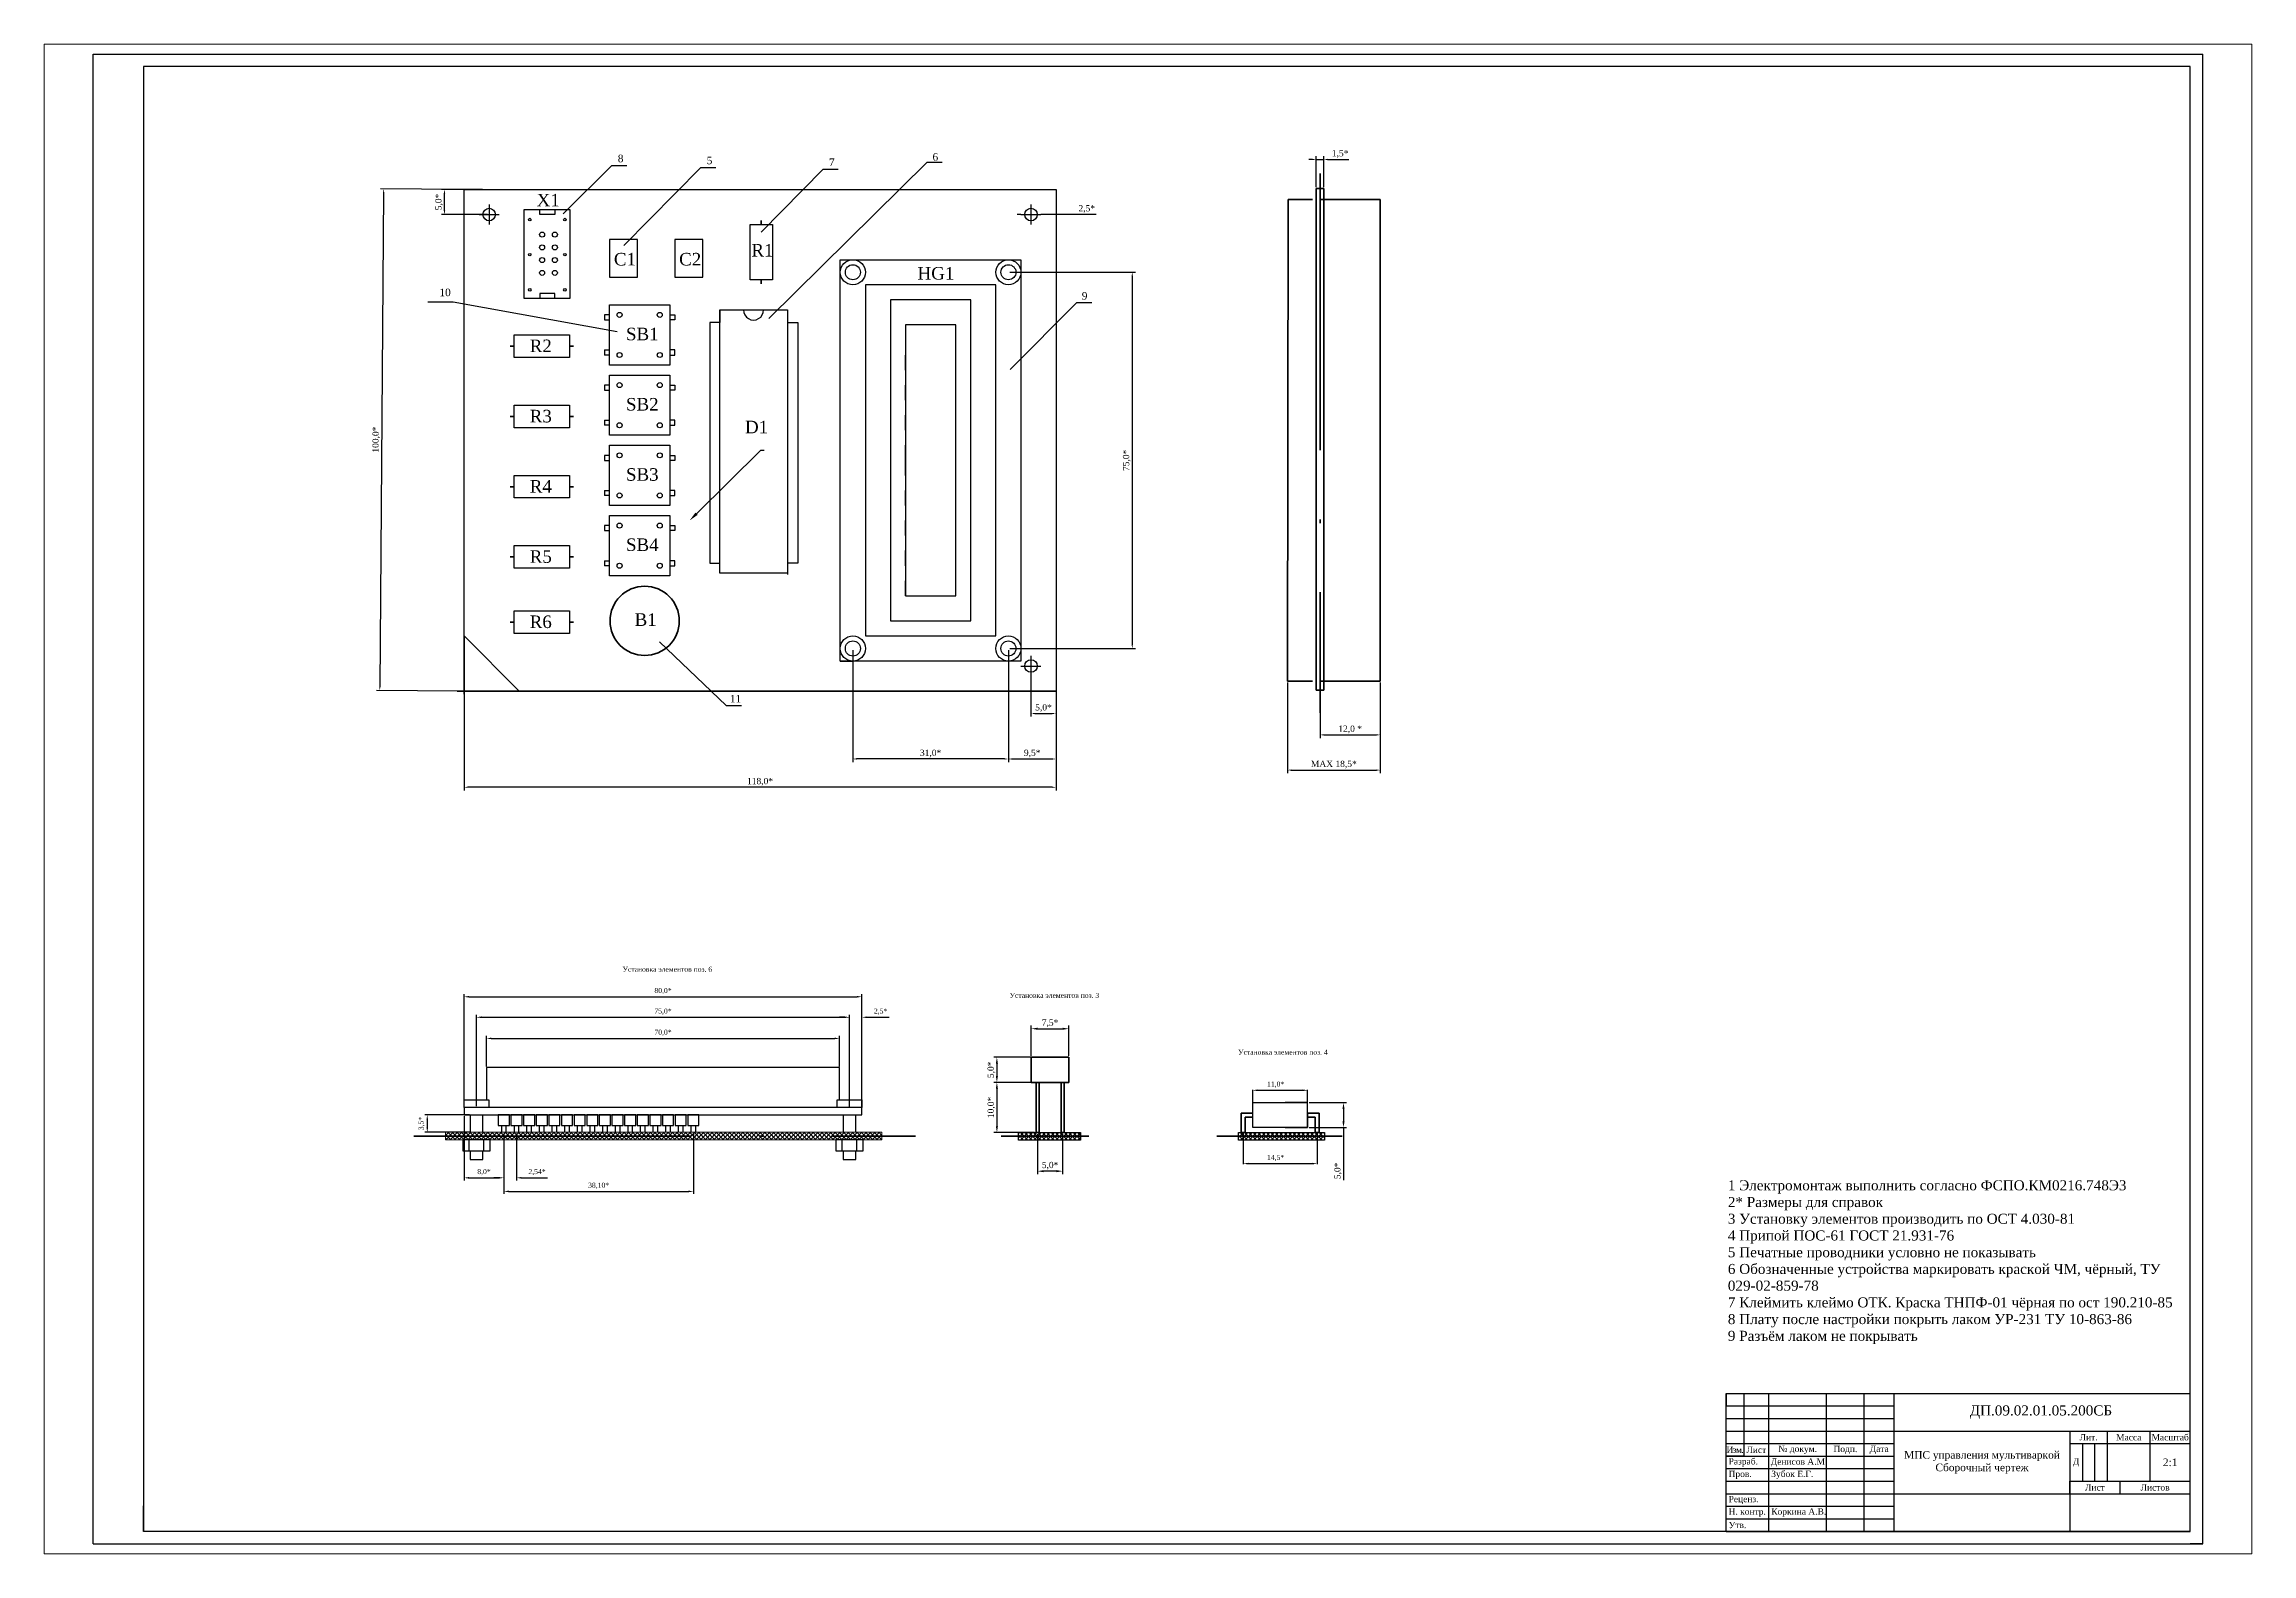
# Paper-space layout 'Лист3' of a CAD drawing. Header units: millimetres. Extents: x 29 to 258, y 20 to 177.
# The model-space entities are those that its viewports show. They can reach past a viewport. Long polylines and large blocks are cut down to what shows.
import ezdxf
from ezdxf import colors
from ezdxf.entities.mleader import LeaderData, LeaderLine
from ezdxf.math import Vec2, Vec3

# ---------------------------------------------------------------- set-up
doc = ezdxf.new("R2010")
doc.units = ezdxf.units.MM
doc.header["$LTSCALE"] = 0.025
doc.linetypes.add('ACAD_ISO04W100', pattern=[30, 24, -3, 0, -3])
doc.linetypes.add('ACAD_ISO10W100', pattern=[18, 12, -3, 0, -3])
for name, color, linetype, lineweight in [('1 Plata', 7, 'Continuous', 25), ('5 Elem', 7, 'Continuous', 25), ('NEW SIZE', 7, 'Continuous', 9)]:
    doc.layers.add(name, color=color, linetype=linetype, lineweight=lineweight)
doc.styles.add('Annotative', font='times.ttf')
doc.styles.get("Standard").update_dxf_attribs({"font": 'times.ttf'})
doc.dimstyles.new('ISO-25', dxfattribs={"dimtxt": 2.5, "dimasz": 2.5, "dimexe": 1.25, "dimexo": 0.625, "dimtad": 1, "dimtxsty": 'Standard', "dimcen": 2.5, "dimadec": 0, "dimazin": 0, "dimtfac": 1, "dimtmove": 0, "dimatfit": 3, "dimfxl": 1, "dimarcsym": 0})
doc.dimstyles.get("Standard").update_dxf_attribs({"dimtxt": 0.18, "dimasz": 2, "dimexe": 0.18, "dimexo": 0.0625, "dimgap": 1.5, "dimtad": 1, "dimdec": 4, "dimzin": 0, "dimdsep": 46, "dimtxsty": 'Standard', "dimcen": 0.09, "dimadec": 0, "dimazin": 0, "dimtfac": 1, "dimtdec": 4, "dimtofl": 0, "dimtmove": 0, "dimatfit": 3, "dimfxl": 1, "dimtolj": 1, "dimtzin": 0, "dimarcsym": 0})

psp = doc.layouts.new('Лист3')

msp = doc.modelspace()

# ---------------------------------------------------------------- texts
at = {"linetype": 'Continuous', "lineweight": 100, "char_height": 3, "attachment_point": 1}
for s, insert in [('8', (219.0979, 563.87393)), ('6', (344.58519, 564.47831)), ('5', (254.5566, 563.07996)), ('7', (303.3063, 562.39763)), ('10', (147.99682, 510.46235)), ('9', (404.07642, 509.08844)), ('11', (263.80183, 348.46875))]:
    msp.add_mtext_dynamic_manual_height_columns(s, width=8.1090886, gutter_width=25, heights=[0], dxfattribs=dict(at, insert=insert))
at = {"char_height": 5, "attachment_point": 1}
for s, insert in [('X1', (186.76565, 548.26105)), ('X1', (186.76565, 548.26105)), ('R1', (272.36464, 528.28134)), ('R1', (272.36464, 528.28134)), ('C1', (217.55878, 524.71447)), ('C1', (217.55878, 524.71447)), ('C2', (243.55878, 524.71447)), ('C2', (243.55878, 524.71447)), ('HG1', (338.61587, 519.09007)), ('HG1', (338.61587, 519.09007)), ('SB1', (222.36946, 494.8819)), ('SB1', (222.36946, 494.8819)), ('R2', (183.99565, 490.15302)), ('R2', (183.99565, 490.15302)), ('SB2', (222.36946, 466.8819)), ('SB2', (222.36946, 466.8819)), ('R3', (183.99565, 462.15302)), ('R3', (183.99565, 462.15302)), ('D1', (269.82657, 457.79607)), ('D1', (269.82657, 457.79607)), ('R4', (183.99565, 434.15302)), ('R4', (183.99565, 434.15302)), ('SB3', (222.36946, 438.8819)), ('SB3', (222.36946, 438.8819)), ('R5', (183.99565, 406.15302)), ('R5', (183.99565, 406.15302)), ('SB4', (222.36946, 410.8819)), ('SB4', (222.36946, 410.8819)), ('R6', (183.99565, 380.15302)), ('R6', (183.99565, 380.15302)), ('B1', (225.82454, 381.02644)), ('B1', (225.82454, 381.02644))]:
    msp.add_mtext_dynamic_manual_height_columns(s, width=8.0317859, gutter_width=25, heights=[0], dxfattribs=dict(at, insert=insert))
at = {"insert": (661.64585, 154.96765), "char_height": 4, "width": 195.3905376, "attachment_point": 1, "style": 'Annotative'}
msp.add_mtext('1 Электромонтаж выполнить согласно ФСПО.КМ0216.748Э3\\P2* Размеры для справок\\P3 Установку элементов производить по ОСТ 4.030-81\\P4 Припой ПОС-61 ГОСТ 21.931-76\\P5 Печатные проводники условно не показывать\\P6 Обозначенные устройства маркировать краской ЧМ, чёрный, ТУ 029-02-859-78\\P7 Клеймить клеймо ОТК. Краска ТНПФ-01 чёрная по ост 190.210-85\\P8 Плату после настройки покрыть лаком УР-231 ТУ 10-863-86\\P9 Разъём лаком не покрывать', dxfattribs=at)
at = {"linetype": 'ACAD_ISO04W100', "insert": (786.46732, 62.56236), "char_height": 4, "width": 117, "attachment_point": 5, "style": 'Annotative'}
msp.add_mtext('\\pxqc;ДП.09.02.01.05.200СБ', dxfattribs=at)
for s, insert, char_height, width, attachment_point in [('Лит.', (805.46732, 52.5), 2.5, 15, 5), ('Масса', (821.46732, 52.5), 2.5, 17, 5), ('Масштаб', (837.98366, 52.5), 2.5, 16.0326818, 5), ('{\\fTimes New Roman|b0|i0|c204|p18;\\T0.9;Изм.}', (664.5, 47.5), 2.5, 7, 5), (' Разраб{\\fTimes New Roman|b0|i0|c186|p18;.}', (661, 42.5), 2.5, 17, 4), ('Лист', (673, 47.5), 2.5, 10, 5), ('\\pxql;Денисов А.М.', (690.25546, 42.40562), 2.5, 23, 5), ('№ докум.', (689.5, 47.5), 2.5, 23, 5), ('Подп.', (708.5, 47.5), 2.5, 15, 5), ('Дата', (721.98366, 47.5), 2.5, 11.9673182, 5), ('МПС управления мультиваркой\\PСборочный чертеж', (762.96732, 42.5), 3, 70, 5), ('Д', (800.46732, 42.5), 2.5, 5, 5), ('2:1', (837.98366, 42.5), 3, 16.0326818, 5), (' Пров{\\fTimes New Roman|b0|i0|c186|p18;.}', (661, 37.5), 2.5, 17, 4), ('\\pxql; Зубок Е.Г.', (689.5, 37.5), 2.5, 23, 5), (' Реценз{\\fTimes New Roman|b0|i0|c186|p18;.}', (661, 27.5), 2.5, 17, 4), ('Лист', (807.96732, 32.5), 2.5, 20, 5), ('Листов', (831.98366, 32.5), 2.5, 28.0326818, 5), (' Н{\\fTimes New Roman|b0|i0|c186|p18;. }контр{\\fTimes New Roman|b0|i0|c186|p18;.}', (661, 22.5), 2.5, 17, 4), (' Утв{\\fTimes New Roman|b0|i0|c186|p18;.}', (661, 17.5), 2.5, 17, 4), ('\\pxql; Коркина А.В.', (689.5, 22.5), 2.5, 23, 5)]:
    msp.add_mtext(s, dxfattribs=dict(insert=insert, char_height=char_height, width=width, attachment_point=attachment_point))
at = {"layer": 'NEW SIZE', "char_height": 1.9827315, "attachment_point": 1}
for s, insert in [('Установка элементов поз. 6', (221.01531, 240.09741)), ('Установка элементов поз. 3', (375.31954, 229.68692)), ('Установка элементов поз. 4', (466.4232, 207.02705))]:
    msp.add_mtext_dynamic_manual_height_columns(s, width=36.8069115, gutter_width=9.91366, heights=[0], dxfattribs=dict(at, insert=insert))

# ---------------------------------------------------------------- blocks, each defined once
blk = doc.blocks.new('*D29')
at = {"color": 0, "linetype": 'Continuous', "lineweight": -2, "transparency": 16777216}
for p, q in [((125.77, 548.76), (124.24, 351.76)), ((157.2, 550.01), (124.53, 550.27)), ((155.64, 350.01), (122.97, 350.27))]:
    blk.add_line(p, q, dxfattribs=at)
at = {"color": 0, "linetype": 'Continuous', "lineweight": 100, "transparency": 16777216}
for points in [[(125.52, 548.76), (126.02, 548.75), (125.78, 550.26)], [(123.99, 351.76), (124.49, 351.75), (124.22, 350.26)]]:
    blk.add_solid(points, dxfattribs=at)
at = {"layer": 'Defpoints', "color": 0, "linetype": 'Continuous', "lineweight": 100, "transparency": 16777216}
for p in [(157.82, 550.01), (124.22, 350.26), (156.27, 350.01)]:
    blk.add_point(p, dxfattribs=at)
at = {"color": 0, "linetype": 'Continuous', "lineweight": 100, "transparency": 16777216, "insert": (122.82, 450.27), "char_height": 2.5, "attachment_point": 5, "rotation": 89.55336}
blk.add_mtext('100,0*', dxfattribs=at)
blk = doc.blocks.new('*D30')
at = {"color": 0, "linetype": 'Continuous', "lineweight": -2, "transparency": 16777216}
for p, q in [((157.82, 349.38), (157.82, 310.42)), ((393.82, 349.38), (393.82, 310.42)), ((392.32, 311.67), (159.32, 311.67))]:
    blk.add_line(p, q, dxfattribs=at)
at = {"color": 0, "linetype": 'Continuous', "lineweight": 100, "transparency": 16777216}
for points in [[(159.32, 311.92), (159.32, 311.42), (157.82, 311.67)], [(392.32, 311.92), (392.32, 311.42), (393.82, 311.67)]]:
    blk.add_solid(points, dxfattribs=at)
at = {"layer": 'Defpoints', "color": 0, "linetype": 'Continuous', "lineweight": 100, "transparency": 16777216}
for p in [(157.82, 350.01), (393.82, 350.01), (157.82, 311.67)]:
    blk.add_point(p, dxfattribs=at)
at = {"color": 0, "linetype": 'Continuous', "lineweight": 100, "transparency": 16777216, "insert": (275.82, 313.85), "char_height": 2.5, "attachment_point": 5}
blk.add_mtext('118,0*', dxfattribs=at)
blk = doc.blocks.new('*D31')
at = {"color": 0, "linetype": 'Continuous', "lineweight": -2, "transparency": 16777216}
for p, q in [((165.2, 550.01), (148.8, 550.01)), ((150.05, 541.51), (150.05, 548.51)), ((167.2, 540.01), (148.8, 540.01))]:
    blk.add_line(p, q, dxfattribs=at)
at = {"color": 0, "linetype": 'Continuous', "lineweight": 100, "transparency": 16777216}
for points in [[(149.8, 548.51), (150.3, 548.51), (150.05, 550.01)], [(149.8, 541.51), (150.3, 541.51), (150.05, 540.01)]]:
    blk.add_solid(points, dxfattribs=at)
at = {"layer": 'Defpoints', "color": 0, "linetype": 'Continuous', "lineweight": 100, "transparency": 16777216}
for p in [(150.05, 550.01), (165.82, 550.01), (167.82, 540.01)]:
    blk.add_point(p, dxfattribs=at)
at = {"linetype": 'Continuous', "lineweight": 100, "transparency": 16777216, "insert": (147.87, 545.01), "char_height": 2.5, "attachment_point": 5, "rotation": 90}
blk.add_mtext('5,0*', dxfattribs=at)
blk = doc.blocks.new('*D32')
at = {"color": 0, "linetype": 'Continuous', "lineweight": -2, "transparency": 16777216}
for p, q in [((379.82, 540), (378.32, 540)), ((381.32, 540), (386.32, 540.01)), ((409.76, 540.05), (387.82, 540.01))]:
    blk.add_line(p, q, dxfattribs=at)
at = {"color": 0, "linetype": 'Continuous', "lineweight": 100, "transparency": 16777216}
for points in [[(379.82, 540.25), (379.82, 539.75), (381.32, 540)], [(387.82, 540.26), (387.82, 539.76), (386.32, 540.01)]]:
    blk.add_solid(points, dxfattribs=at)
at = {"layer": 'Defpoints', "color": 0, "linetype": 'Continuous', "lineweight": 100, "transparency": 16777216}
for p in [(381.32, 540), (386.32, 540.01)]:
    blk.add_point(p, dxfattribs=at)
at = {"color": 0, "linetype": 'Continuous', "lineweight": 100, "transparency": 16777216, "insert": (406.07, 542.22), "char_height": 2.5, "attachment_point": 5, "rotation": 0.08661}
blk.add_mtext('2,5*', dxfattribs=at)
blk = doc.blocks.new('*D33')
at = {"color": 0, "linetype": 'Continuous', "lineweight": -2, "transparency": 16777216}
for p, q in [((383.82, 359.38), (383.82, 339.82)), ((393.82, 357.36), (393.82, 339.82)), ((385.32, 341.07), (392.32, 341.07))]:
    blk.add_line(p, q, dxfattribs=at)
at = {"color": 0, "linetype": 'Continuous', "lineweight": 100, "transparency": 16777216}
for points in [[(385.32, 341.32), (385.32, 340.82), (383.82, 341.07)], [(392.32, 341.32), (392.32, 340.82), (393.82, 341.07)]]:
    blk.add_solid(points, dxfattribs=at)
at = {"layer": 'Defpoints', "color": 0, "linetype": 'Continuous', "lineweight": 100, "transparency": 16777216}
for p in [(383.82, 360.01), (393.82, 357.99), (393.82, 341.07)]:
    blk.add_point(p, dxfattribs=at)
at = {"color": 0, "linetype": 'Continuous', "lineweight": 100, "transparency": 16777216, "insert": (388.82, 343.25), "char_height": 2.5, "attachment_point": 5}
blk.add_mtext('5,0*', dxfattribs=at)
blk = doc.blocks.new('_None')
blk = doc.blocks.new('*D37')
at = {"layer": 'Defpoints', "color": 0, "linetype": 'Continuous', "lineweight": -2, "transparency": 16777216}
for p, q in [((496.07, 561.98), (494.57, 561.98)), ((497.57, 550.97), (497.57, 563.23)), ((497.57, 561.98), (500.57, 561.98)), ((500.57, 550.97), (500.57, 563.23)), ((502.07, 561.98), (510.59, 561.98))]:
    blk.add_line(p, q, dxfattribs=at)
at = {"layer": 'Defpoints', "color": 0, "linetype": 'Continuous', "lineweight": 100, "transparency": 16777216}
for p in [(500.57, 561.98), (497.57, 550.35), (500.57, 550.35)]:
    blk.add_point(p, dxfattribs=at)
for points in [[(496.07, 562.23), (496.07, 561.73), (497.57, 561.98)], [(502.07, 562.23), (502.07, 561.73), (500.57, 561.98)]]:
    blk.add_solid(points, dxfattribs=at)
at = {"layer": 'Defpoints', "color": 0, "linetype": 'Continuous', "lineweight": 100, "transparency": 16777216, "insert": (507.08, 564.17), "char_height": 2.5, "attachment_point": 5}
blk.add_mtext('1,5*', dxfattribs=at)
blk = doc.blocks.new('*D38')
at = {"layer": 'Defpoints', "color": 0, "linetype": 'Continuous', "lineweight": -2, "transparency": 16777216}
for p, q in [((486.07, 353.38), (486.07, 317.27)), ((523.07, 353.38), (523.07, 317.27)), ((487.57, 318.52), (521.57, 318.52))]:
    blk.add_line(p, q, dxfattribs=at)
at = {"layer": 'Defpoints', "color": 0, "linetype": 'Continuous', "lineweight": 100, "transparency": 16777216}
for p in [(486.07, 354.01), (523.07, 354.01), (523.07, 318.52)]:
    blk.add_point(p, dxfattribs=at)
for points in [[(487.57, 318.77), (487.57, 318.27), (486.07, 318.52)], [(521.57, 318.77), (521.57, 318.27), (523.07, 318.52)]]:
    blk.add_solid(points, dxfattribs=at)
at = {"layer": 'Defpoints', "color": 0, "linetype": 'Continuous', "lineweight": 100, "transparency": 16777216, "insert": (504.57, 320.7), "char_height": 2.5, "attachment_point": 5}
blk.add_mtext('MAX 18,5*', dxfattribs=at)
blk = doc.blocks.new('*D80')
at = {"layer": 'Defpoints', "color": 0, "linetype": 'Continuous', "lineweight": 100, "transparency": 16777216}
for p in [(157.82, 181.05), (173.69, 174.11, 73.6), (173.69, 155.95)]:
    blk.add_point(p, dxfattribs=at)
at = {"layer": 'NEW SIZE', "color": 0, "linetype": 'Continuous', "lineweight": -2, "transparency": 16777216}
for p, q in [((157.82, 180.55), (157.82, 154.95)), ((173.69, 173.61), (173.69, 154.95)), ((159.82, 155.95), (171.69, 155.95))]:
    blk.add_line(p, q, dxfattribs=at)
at = {"layer": 'NEW SIZE', "color": 0, "linetype": 'Continuous', "lineweight": 100, "transparency": 16777216}
for points in [[(159.82, 156.29), (159.82, 155.62), (157.82, 155.95)], [(171.69, 156.29), (171.69, 155.62), (173.69, 155.95)]]:
    blk.add_solid(points, dxfattribs=at)
at = {"layer": 'NEW SIZE', "color": 0, "linetype": 'Continuous', "transparency": 16777216, "insert": (165.76, 158.2), "char_height": 2, "attachment_point": 5}
blk.add_mtext('\\A1;8,0*', dxfattribs=at)
blk = doc.blocks.new('*U76')
at = {"layer": '5 Elem', "lineweight": 30}
for p, q in [((-0.99, -0.74), (-0.99, -3.47)), ((0.99, -3.47), (0.99, -0.74))]:
    blk.add_line(p, q, dxfattribs=at)
blk.add_lwpolyline([(2.23, 3.47), (-2.23, 3.47), (-2.23, -0.74), (2.23, -0.74)], close=True, dxfattribs=at)
blk = doc.blocks.new('*U77')
at = {"layer": '5 Elem', "color": 0, "linetype": 'ByBlock', "lineweight": -2, "transparency": 16777216}
for p in [(0, 0), (5.04, 0), (10.07, 0), (15.11, 0), (20.14, 0), (25.18, 0), (30.22, 0), (35.25, 0), (40.29, 0), (45.33, 0), (50.36, 0), (55.4, 0), (60.43, 0), (65.47, 0), (70.51, 0), (75.54, 0)]:
    blk.add_blockref('*U76', p, dxfattribs=at)
blk = doc.blocks.new('*D81')
at = {"layer": 'Defpoints', "color": 0, "lineweight": 100, "transparency": 16777216}
for p in [(173.69, 174.11), (178.72, 174.11), (178.72, 155.95)]:
    blk.add_point(p, dxfattribs=at)
at = {"layer": 'NEW SIZE', "color": 0, "lineweight": -2, "transparency": 16777216}
for p, q in [((173.69, 173.61), (173.69, 154.95)), ((178.72, 173.61), (178.72, 154.95)), ((171.69, 155.95), (169.69, 155.95)), ((180.72, 155.95), (191.1, 155.95))]:
    blk.add_line(p, q, dxfattribs=at)
at = {"layer": 'NEW SIZE', "color": 0, "lineweight": 100, "transparency": 16777216}
for points in [[(171.69, 156.29), (171.69, 155.62), (173.69, 155.95)], [(180.72, 156.29), (180.72, 155.62), (178.72, 155.95)]]:
    blk.add_solid(points, dxfattribs=at)
at = {"layer": 'NEW SIZE', "color": 0, "transparency": 16777216, "insert": (186.91, 158.2), "char_height": 2, "attachment_point": 5}
blk.add_mtext('\\A1;2,54*', dxfattribs=at)
blk = doc.blocks.new('*D82')
at = {"layer": 'Defpoints', "color": 0, "lineweight": 100, "transparency": 16777216}
for p in [(307.52, 211.54), (166.75, 199.89), (307.52, 199.89)]:
    blk.add_point(p, dxfattribs=at)
at = {"layer": 'NEW SIZE', "color": 0, "lineweight": -2, "transparency": 16777216}
for p, q in [((166.75, 200.39), (166.75, 212.54)), ((168.75, 211.54), (305.52, 211.54)), ((307.52, 200.39), (307.52, 212.54))]:
    blk.add_line(p, q, dxfattribs=at)
at = {"layer": 'NEW SIZE', "color": 0, "lineweight": 100, "transparency": 16777216}
for points in [[(168.75, 211.87), (168.75, 211.2), (166.75, 211.54)], [(305.52, 211.87), (305.52, 211.2), (307.52, 211.54)]]:
    blk.add_solid(points, dxfattribs=at)
at = {"layer": 'NEW SIZE', "color": 0, "transparency": 16777216, "insert": (237.13, 213.78), "char_height": 2, "attachment_point": 5}
blk.add_mtext('\\A1;70,0*', dxfattribs=at)
blk = doc.blocks.new('*D83')
at = {"layer": 'Defpoints', "color": 0, "lineweight": 100, "transparency": 16777216}
for p in [(316.44, 228.14), (157.82, 184.03), (316.44, 184.03)]:
    blk.add_point(p, dxfattribs=at)
at = {"layer": 'NEW SIZE', "color": 0, "lineweight": -2, "transparency": 16777216}
for p, q in [((157.82, 184.53), (157.82, 229.14)), ((316.44, 184.53), (316.44, 229.14)), ((159.82, 228.14), (314.44, 228.14))]:
    blk.add_line(p, q, dxfattribs=at)
at = {"layer": 'NEW SIZE', "color": 0, "lineweight": 100, "transparency": 16777216}
for points in [[(159.82, 228.47), (159.82, 227.81), (157.82, 228.14)], [(314.44, 228.47), (314.44, 227.81), (316.44, 228.14)]]:
    blk.add_solid(points, dxfattribs=at)
at = {"layer": 'NEW SIZE', "color": 0, "transparency": 16777216, "insert": (237.13, 230.39), "char_height": 2, "attachment_point": 5}
blk.add_mtext('\\A1;80,0*', dxfattribs=at)
blk = doc.blocks.new('*D84')
at = {"layer": 'Defpoints', "color": 0, "lineweight": 100, "transparency": 16777216}
for p in [(316.44, 219.96), (311.49, 184.03), (316.44, 184.03)]:
    blk.add_point(p, dxfattribs=at)
at = {"layer": 'NEW SIZE', "color": 0, "lineweight": -2, "transparency": 16777216}
for p, q in [((311.49, 184.09), (311.49, 220.14)), ((316.44, 184.09), (316.44, 220.14)), ((309.49, 219.96), (307.49, 219.96)), ((318.44, 219.96), (327.34, 219.96))]:
    blk.add_line(p, q, dxfattribs=at)
at = {"layer": 'NEW SIZE', "color": 0, "lineweight": 100, "transparency": 16777216}
for points in [[(309.49, 220.3), (309.49, 219.63), (311.49, 219.96)], [(318.44, 220.3), (318.44, 219.63), (316.44, 219.96)]]:
    blk.add_solid(points, dxfattribs=at)
at = {"layer": 'NEW SIZE', "color": 0, "transparency": 16777216, "insert": (323.89, 222.21), "char_height": 2, "attachment_point": 5}
blk.add_mtext('\\A1;2,5*', dxfattribs=at)
blk = doc.blocks.new('*D85')
at = {"layer": 'Defpoints', "color": 0, "lineweight": 100, "transparency": 16777216}
for p in [(311.49, 219.96), (311.49, 187.25), (162.78, 184.03)]:
    blk.add_point(p, dxfattribs=at)
at = {"layer": 'NEW SIZE', "color": 0, "lineweight": -2, "transparency": 16777216}
for p, q in [((162.78, 184.53), (162.78, 220.96)), ((311.49, 187.75), (311.49, 220.96)), ((164.78, 219.96), (309.49, 219.96))]:
    blk.add_line(p, q, dxfattribs=at)
at = {"layer": 'NEW SIZE', "color": 0, "lineweight": 100, "transparency": 16777216}
for points in [[(164.78, 220.3), (164.78, 219.63), (162.78, 219.96)], [(309.49, 220.3), (309.49, 219.63), (311.49, 219.96)]]:
    blk.add_solid(points, dxfattribs=at)
at = {"layer": 'NEW SIZE', "color": 0, "transparency": 16777216, "insert": (237.13, 222.21), "char_height": 2, "attachment_point": 5}
blk.add_mtext('\\A1;75,0*', dxfattribs=at)
blk = doc.blocks.new('*D86')
at = {"layer": 'Defpoints', "color": 0, "lineweight": 100, "transparency": 16777216}
for p in [(173.69, 174.11), (249.26, 174.11), (249.26, 150.53)]:
    blk.add_point(p, dxfattribs=at)
at = {"layer": 'NEW SIZE', "color": 0, "lineweight": -2, "transparency": 16777216}
for p, q in [((173.69, 173.61), (173.69, 149.53)), ((249.26, 173.61), (249.26, 149.53)), ((175.69, 150.53), (247.26, 150.53))]:
    blk.add_line(p, q, dxfattribs=at)
at = {"layer": 'NEW SIZE', "color": 0, "lineweight": 100, "transparency": 16777216}
for points in [[(175.69, 150.86), (175.69, 150.19), (173.69, 150.53)], [(247.26, 150.86), (247.26, 150.19), (249.26, 150.53)]]:
    blk.add_solid(points, dxfattribs=at)
at = {"layer": 'NEW SIZE', "color": 0, "transparency": 16777216, "insert": (211.47, 152.77), "char_height": 2, "attachment_point": 5}
blk.add_mtext('\\A1;38,10*', dxfattribs=at)
blk = doc.blocks.new('*D87')
at = {"layer": 'Defpoints', "color": 0, "lineweight": 100, "transparency": 16777216}
for p in [(160.51, 181.1), (143.15, 174.09), (160.51, 174.09)]:
    blk.add_point(p, dxfattribs=at)
at = {"layer": 'NEW SIZE', "color": 0, "lineweight": -2, "transparency": 16777216}
for p, q in [((160.01, 181.1), (142.15, 181.1)), ((143.15, 179.1), (143.15, 176.09)), ((160.01, 174.09), (142.15, 174.09))]:
    blk.add_line(p, q, dxfattribs=at)
at = {"layer": 'NEW SIZE', "color": 0, "lineweight": 100, "transparency": 16777216}
for points in [[(142.82, 179.1), (143.49, 179.1), (143.15, 181.1)], [(142.82, 176.09), (143.49, 176.09), (143.15, 174.09)]]:
    blk.add_solid(points, dxfattribs=at)
at = {"layer": 'NEW SIZE', "color": 0, "transparency": 16777216, "insert": (140.91, 177.59), "char_height": 2, "attachment_point": 5, "rotation": 90}
blk.add_mtext('\\A1;3,5*', dxfattribs=at)
blk = doc.blocks.new('*D78')
at = {"layer": 'Defpoints', "color": 0, "lineweight": 100, "transparency": 16777216}
for p in [(468.44, 174), (497.93, 174), (497.93, 161.61)]:
    blk.add_point(p, dxfattribs=at)
at = {"layer": 'NEW SIZE', "color": 0, "lineweight": -2, "transparency": 16777216}
for p, q in [((468.44, 173.94), (468.44, 161.43)), ((497.93, 173.94), (497.93, 161.43)), ((470.44, 161.61), (495.93, 161.61))]:
    blk.add_line(p, q, dxfattribs=at)
at = {"layer": 'NEW SIZE', "color": 0, "lineweight": 100, "transparency": 16777216}
for points in [[(470.44, 161.94), (470.44, 161.27), (468.44, 161.61)], [(495.93, 161.94), (495.93, 161.27), (497.93, 161.61)]]:
    blk.add_solid(points, dxfattribs=at)
at = {"layer": 'NEW SIZE', "color": 0, "transparency": 16777216, "insert": (478.69, 163.85), "char_height": 2, "attachment_point": 5}
blk.add_mtext('\\A1;       14,5*', dxfattribs=at)
blk = doc.blocks.new('*D79')
at = {"layer": 'Defpoints', "color": 0, "lineweight": 100, "transparency": 16777216}
for p in [(494.13, 190.85), (472.24, 180.94), (494.13, 180.94)]:
    blk.add_point(p, dxfattribs=at)
at = {"layer": 'NEW SIZE', "color": 0, "lineweight": -2, "transparency": 16777216}
for p, q in [((472.24, 181), (472.24, 191.03)), ((474.24, 190.85), (492.13, 190.85)), ((494.13, 181), (494.13, 191.03))]:
    blk.add_line(p, q, dxfattribs=at)
at = {"layer": 'NEW SIZE', "color": 0, "lineweight": 100, "transparency": 16777216}
for points in [[(474.24, 191.19), (474.24, 190.52), (472.24, 190.85)], [(492.13, 191.19), (492.13, 190.52), (494.13, 190.85)]]:
    blk.add_solid(points, dxfattribs=at)
at = {"layer": 'NEW SIZE', "color": 0, "transparency": 16777216, "insert": (478.69, 193.1), "char_height": 2, "attachment_point": 5}
blk.add_mtext('\\A1;       11,0*', dxfattribs=at)
blk = doc.blocks.new('*D88')
at = {"layer": 'Defpoints', "color": 0, "linetype": 'Continuous', "lineweight": -2, "transparency": 16777216}
for p, q in [((523.07, 353.38), (523.07, 331.3)), ((499.07, 349.72), (499.07, 331.3)), ((500.57, 332.55), (521.57, 332.55))]:
    blk.add_line(p, q, dxfattribs=at)
at = {"layer": 'Defpoints', "color": 0, "linetype": 'Continuous', "lineweight": 100, "transparency": 16777216}
for p in [(523.07, 354.01), (499.07, 350.35), (523.07, 332.55)]:
    blk.add_point(p, dxfattribs=at)
for points in [[(500.57, 332.8), (500.57, 332.3), (499.07, 332.55)], [(521.57, 332.8), (521.57, 332.3), (523.07, 332.55)]]:
    blk.add_solid(points, dxfattribs=at)
at = {"layer": 'Defpoints', "color": 0, "linetype": 'Continuous', "lineweight": 100, "transparency": 16777216, "insert": (511.07, 334.73), "char_height": 2.5, "attachment_point": 5}
blk.add_mtext('12,0 *', dxfattribs=at)
blk = doc.blocks.new('*D89')
at = {"layer": 'Defpoints', "color": 0, "linetype": 'Continuous', "lineweight": -2, "transparency": 16777216}
for p, q in [((375.46, 517.01), (425.45, 517.01)), ((424.2, 515.51), (424.2, 368.5)), ((375.45, 367), (425.45, 367))]:
    blk.add_line(p, q, dxfattribs=at)
at = {"layer": 'Defpoints', "color": 0, "linetype": 'Continuous', "lineweight": 100, "transparency": 16777216}
for p in [(374.84, 517.01), (374.82, 367), (424.2, 367)]:
    blk.add_point(p, dxfattribs=at)
for points in [[(423.95, 515.51), (424.45, 515.51), (424.2, 517.01)], [(423.95, 368.5), (424.45, 368.5), (424.2, 367)]]:
    blk.add_solid(points, dxfattribs=at)
at = {"layer": 'Defpoints', "color": 0, "linetype": 'Continuous', "lineweight": 100, "transparency": 16777216, "insert": (422.02, 442), "char_height": 2.5, "attachment_point": 5, "rotation": 90, "style": 'Annotative'}
blk.add_mtext('75,0*', dxfattribs=at)
blk = doc.blocks.new('*D90')
at = {"layer": 'Defpoints', "color": 0, "linetype": 'Continuous', "lineweight": -2, "transparency": 16777216}
for p, q in [((312.82, 366.37), (312.82, 321.69)), ((374.82, 366.37), (374.82, 321.69)), ((373.32, 322.94), (314.32, 322.94))]:
    blk.add_line(p, q, dxfattribs=at)
at = {"layer": 'Defpoints', "color": 0, "linetype": 'Continuous', "lineweight": 100, "transparency": 16777216}
for p in [(312.82, 367), (374.82, 367), (312.82, 322.94)]:
    blk.add_point(p, dxfattribs=at)
for points in [[(314.32, 323.19), (314.32, 322.69), (312.82, 322.94)], [(373.32, 323.19), (373.32, 322.69), (374.82, 322.94)]]:
    blk.add_solid(points, dxfattribs=at)
at = {"layer": 'Defpoints', "color": 0, "linetype": 'Continuous', "lineweight": 100, "transparency": 16777216, "insert": (343.82, 325.13), "char_height": 2.5, "attachment_point": 5}
blk.add_mtext('31,0*', dxfattribs=at)
blk = doc.blocks.new('*D91')
at = {"layer": 'Defpoints', "color": 0, "linetype": 'Continuous', "lineweight": -2, "transparency": 16777216}
for p, q in [((374.82, 366.37), (374.82, 321.69)), ((393.82, 366.37), (393.82, 321.69)), ((376.32, 322.94), (392.32, 322.94))]:
    blk.add_line(p, q, dxfattribs=at)
at = {"layer": 'Defpoints', "color": 0, "linetype": 'Continuous', "lineweight": 100, "transparency": 16777216}
for p in [(374.82, 367), (393.82, 367), (393.82, 322.94)]:
    blk.add_point(p, dxfattribs=at)
for points in [[(376.32, 323.19), (376.32, 322.69), (374.82, 322.94)], [(392.32, 323.19), (392.32, 322.69), (393.82, 322.94)]]:
    blk.add_solid(points, dxfattribs=at)
at = {"layer": 'Defpoints', "color": 0, "linetype": 'Continuous', "lineweight": 100, "transparency": 16777216, "insert": (384.32, 325.13), "char_height": 2.5, "attachment_point": 5}
blk.add_mtext('9,5*', dxfattribs=at)
blk = doc.blocks.new('*D93')
at = {"layer": 'Defpoints', "color": 0, "linetype": 'Continuous', "lineweight": -2, "transparency": 16777216}
for p, q in [((494.76, 185.94), (509.68, 185.94)), ((508.43, 183.44), (508.43, 178.48)), ((494.76, 175.98), (509.68, 175.98)), ((508.43, 175.98), (508.43, 155.07))]:
    blk.add_line(p, q, dxfattribs=at)
at = {"layer": 'Defpoints', "color": 0, "linetype": 'Continuous', "lineweight": 100, "transparency": 16777216}
for p in [(494.13, 185.94), (494.13, 175.98), (508.43, 175.98)]:
    blk.add_point(p, dxfattribs=at)
for points in [[(508.01, 183.44), (508.84, 183.44), (508.43, 185.94)], [(508.01, 178.48), (508.84, 178.48), (508.43, 175.98)]]:
    blk.add_solid(points, dxfattribs=at)
at = {"layer": 'Defpoints', "color": 0, "linetype": 'Continuous', "lineweight": 100, "transparency": 16777216, "insert": (506.25, 158.71), "char_height": 2.5, "attachment_point": 5, "rotation": 90}
blk.add_mtext('5,0*', dxfattribs=at)
blk = doc.blocks.new('*D94')
at = {"layer": 'Defpoints', "color": 0, "linetype": 'Continuous', "lineweight": -2, "transparency": 16777216}
for p, q in [((386.44, 173.37), (386.44, 157.35)), ((396.44, 173.37), (396.44, 157.35)), ((393.94, 158.6), (388.94, 158.6))]:
    blk.add_line(p, q, dxfattribs=at)
at = {"layer": 'Defpoints', "color": 0, "linetype": 'Continuous', "lineweight": 100, "transparency": 16777216}
for p in [(386.44, 174), (396.44, 174), (386.44, 158.6)]:
    blk.add_point(p, dxfattribs=at)
for points in [[(388.94, 159.02), (388.94, 158.18), (386.44, 158.6)], [(393.94, 159.02), (393.94, 158.18), (396.44, 158.6)]]:
    blk.add_solid(points, dxfattribs=at)
at = {"layer": 'Defpoints', "color": 0, "linetype": 'Continuous', "lineweight": 100, "transparency": 16777216, "insert": (391.44, 160.78), "char_height": 2.5, "attachment_point": 5}
blk.add_mtext('5,0*', dxfattribs=at)
blk = doc.blocks.new('*D95')
at = {"layer": 'Defpoints', "color": 0, "linetype": 'Continuous', "lineweight": -2, "transparency": 16777216}
for p, q in [((383.94, 204.62), (383.94, 216.64)), ((386.44, 215.39), (396.44, 215.39)), ((398.94, 204.62), (398.94, 216.64))]:
    blk.add_line(p, q, dxfattribs=at)
at = {"layer": 'Defpoints', "color": 0, "linetype": 'Continuous', "lineweight": 100, "transparency": 16777216}
for p in [(398.94, 215.39), (383.94, 204), (398.94, 204)]:
    blk.add_point(p, dxfattribs=at)
for points in [[(386.44, 215.81), (386.44, 214.98), (383.94, 215.39)], [(396.44, 215.81), (396.44, 214.98), (398.94, 215.39)]]:
    blk.add_solid(points, dxfattribs=at)
at = {"layer": 'Defpoints', "color": 0, "linetype": 'Continuous', "lineweight": 100, "transparency": 16777216, "insert": (391.44, 217.57), "char_height": 2.5, "attachment_point": 5}
blk.add_mtext('7,5*', dxfattribs=at)
blk = doc.blocks.new('*D96')
at = {"layer": 'Defpoints', "color": 0, "linetype": 'Continuous', "lineweight": -2, "transparency": 16777216}
for p, q in [((385.21, 194), (369, 194)), ((370.25, 191.5), (370.25, 176.5)), ((385.21, 174), (369, 174))]:
    blk.add_line(p, q, dxfattribs=at)
at = {"layer": 'Defpoints', "color": 0, "linetype": 'Continuous', "lineweight": 100, "transparency": 16777216}
for p in [(385.84, 194), (370.25, 174), (385.84, 174)]:
    blk.add_point(p, dxfattribs=at)
for points in [[(369.83, 191.5), (370.67, 191.5), (370.25, 194)], [(369.83, 176.5), (370.67, 176.5), (370.25, 174)]]:
    blk.add_solid(points, dxfattribs=at)
at = {"layer": 'Defpoints', "color": 0, "linetype": 'Continuous', "lineweight": 100, "transparency": 16777216, "insert": (368.07, 184), "char_height": 2.5, "attachment_point": 5, "rotation": 90}
blk.add_mtext('10,0*', dxfattribs=at)
blk = doc.blocks.new('*D97')
at = {"layer": 'Defpoints', "color": 0, "linetype": 'Continuous', "lineweight": -2, "transparency": 16777216}
for p, q in [((398.31, 204), (369, 204)), ((398.31, 194), (369, 194)), ((370.25, 201.5), (370.25, 196.5))]:
    blk.add_line(p, q, dxfattribs=at)
at = {"layer": 'Defpoints', "color": 0, "linetype": 'Continuous', "lineweight": 100, "transparency": 16777216}
for p in [(398.94, 204), (370.25, 194), (398.94, 194)]:
    blk.add_point(p, dxfattribs=at)
for points in [[(369.83, 201.5), (370.66, 201.5), (370.25, 204)], [(369.83, 196.5), (370.66, 196.5), (370.25, 194)]]:
    blk.add_solid(points, dxfattribs=at)
at = {"layer": 'Defpoints', "color": 0, "linetype": 'Continuous', "lineweight": 100, "transparency": 16777216, "insert": (368.06, 199), "char_height": 2.5, "attachment_point": 5, "rotation": 90}
blk.add_mtext('5,0*', dxfattribs=at)
blk = doc.blocks.new('*D100')
at = {"color": 0, "linetype": 'Continuous', "lineweight": -2, "transparency": 16777216}
for p, q in [((398.31, 204), (369, 204)), ((398.31, 194), (369, 194)), ((370.25, 201.5), (370.25, 196.5))]:
    blk.add_line(p, q, dxfattribs=at)
at = {"color": 0, "linetype": 'Continuous', "lineweight": 100, "transparency": 16777216}
for points in [[(369.83, 201.5), (370.66, 201.5), (370.25, 204)], [(369.83, 196.5), (370.66, 196.5), (370.25, 194)]]:
    blk.add_solid(points, dxfattribs=at)
at = {"layer": 'Defpoints', "color": 0, "linetype": 'Continuous', "lineweight": 100, "transparency": 16777216}
for p in [(398.94, 204), (370.25, 194), (398.94, 194)]:
    blk.add_point(p, dxfattribs=at)
at = {"color": 0, "linetype": 'Continuous', "lineweight": 100, "transparency": 16777216, "insert": (368.06, 199), "char_height": 2.5, "attachment_point": 5, "rotation": 90}
blk.add_mtext('5,0*', dxfattribs=at)
blk = doc.blocks.new('*D101')
at = {"color": 0, "linetype": 'Continuous', "lineweight": -2, "transparency": 16777216}
for p, q in [((385.21, 194), (369, 194)), ((370.25, 191.5), (370.25, 176.5)), ((385.21, 174), (369, 174))]:
    blk.add_line(p, q, dxfattribs=at)
at = {"color": 0, "linetype": 'Continuous', "lineweight": 100, "transparency": 16777216}
for points in [[(369.83, 191.5), (370.67, 191.5), (370.25, 194)], [(369.83, 176.5), (370.67, 176.5), (370.25, 174)]]:
    blk.add_solid(points, dxfattribs=at)
at = {"layer": 'Defpoints', "color": 0, "linetype": 'Continuous', "lineweight": 100, "transparency": 16777216}
for p in [(385.84, 194), (370.25, 174), (385.84, 174)]:
    blk.add_point(p, dxfattribs=at)
at = {"color": 0, "linetype": 'Continuous', "lineweight": 100, "transparency": 16777216, "insert": (368.07, 184), "char_height": 2.5, "attachment_point": 5, "rotation": 90}
blk.add_mtext('10,0*', dxfattribs=at)
blk = doc.blocks.new('*D102')
at = {"color": 0, "linetype": 'Continuous', "lineweight": -2, "transparency": 16777216}
for p, q in [((383.94, 204.63), (383.94, 216.64)), ((386.44, 215.39), (396.44, 215.39)), ((398.94, 204.63), (398.94, 216.64))]:
    blk.add_line(p, q, dxfattribs=at)
at = {"color": 0, "linetype": 'Continuous', "lineweight": 100, "transparency": 16777216}
for points in [[(386.44, 215.81), (386.44, 214.98), (383.94, 215.39)], [(396.44, 215.81), (396.44, 214.98), (398.94, 215.39)]]:
    blk.add_solid(points, dxfattribs=at)
at = {"layer": 'Defpoints', "color": 0, "linetype": 'Continuous', "lineweight": 100, "transparency": 16777216}
for p in [(398.94, 215.39), (383.94, 204), (398.94, 204)]:
    blk.add_point(p, dxfattribs=at)
at = {"color": 0, "linetype": 'Continuous', "lineweight": 100, "transparency": 16777216, "insert": (391.44, 217.57), "char_height": 2.5, "attachment_point": 5}
blk.add_mtext('7,5*', dxfattribs=at)
blk = doc.blocks.new('*D103')
at = {"color": 0, "linetype": 'Continuous', "lineweight": -2, "transparency": 16777216}
for p, q in [((386.44, 173.38), (386.44, 157.35)), ((396.44, 173.38), (396.44, 157.35)), ((393.94, 158.6), (388.94, 158.6))]:
    blk.add_line(p, q, dxfattribs=at)
at = {"color": 0, "linetype": 'Continuous', "lineweight": 100, "transparency": 16777216}
for points in [[(388.94, 159.02), (388.94, 158.18), (386.44, 158.6)], [(393.94, 159.02), (393.94, 158.18), (396.44, 158.6)]]:
    blk.add_solid(points, dxfattribs=at)
at = {"layer": 'Defpoints', "color": 0, "linetype": 'Continuous', "lineweight": 100, "transparency": 16777216}
for p in [(386.44, 174), (396.44, 174), (386.44, 158.6)]:
    blk.add_point(p, dxfattribs=at)
at = {"color": 0, "linetype": 'Continuous', "lineweight": 100, "transparency": 16777216, "insert": (391.44, 160.78), "char_height": 2.5, "attachment_point": 5}
blk.add_mtext('5,0*', dxfattribs=at)
blk = doc.blocks.new('*D104')
at = {"color": 0, "linetype": 'Continuous', "lineweight": -2, "transparency": 16777216}
for p, q in [((494.76, 185.94), (509.68, 185.94)), ((508.43, 183.44), (508.43, 178.48)), ((494.76, 175.98), (509.68, 175.98)), ((508.43, 175.98), (508.43, 155.07))]:
    blk.add_line(p, q, dxfattribs=at)
at = {"color": 0, "linetype": 'Continuous', "lineweight": 100, "transparency": 16777216}
for points in [[(508.01, 183.44), (508.84, 183.44), (508.43, 185.94)], [(508.01, 178.48), (508.84, 178.48), (508.43, 175.98)]]:
    blk.add_solid(points, dxfattribs=at)
at = {"layer": 'Defpoints', "color": 0, "linetype": 'Continuous', "lineweight": 100, "transparency": 16777216}
for p in [(494.13, 185.94), (494.13, 175.98), (508.43, 175.98)]:
    blk.add_point(p, dxfattribs=at)
at = {"color": 0, "linetype": 'Continuous', "lineweight": 100, "transparency": 16777216, "insert": (506.25, 158.71), "char_height": 2.5, "attachment_point": 5, "rotation": 90}
blk.add_mtext('5,0*', dxfattribs=at)
blk = doc.blocks.new('*D105')
at = {"color": 0, "linetype": 'Continuous', "lineweight": -2, "transparency": 16777216}
for p, q in [((374.82, 366.37), (374.82, 321.69)), ((393.82, 366.37), (393.82, 321.69)), ((376.32, 322.94), (392.32, 322.94))]:
    blk.add_line(p, q, dxfattribs=at)
at = {"color": 0, "linetype": 'Continuous', "lineweight": 100, "transparency": 16777216}
for points in [[(376.32, 323.19), (376.32, 322.69), (374.82, 322.94)], [(392.32, 323.19), (392.32, 322.69), (393.82, 322.94)]]:
    blk.add_solid(points, dxfattribs=at)
at = {"layer": 'Defpoints', "color": 0, "linetype": 'Continuous', "lineweight": 100, "transparency": 16777216}
for p in [(374.82, 367), (393.82, 367), (393.82, 322.94)]:
    blk.add_point(p, dxfattribs=at)
at = {"color": 0, "linetype": 'Continuous', "lineweight": 100, "transparency": 16777216, "insert": (384.32, 325.13), "char_height": 2.5, "attachment_point": 5}
blk.add_mtext('9,5*', dxfattribs=at)
blk = doc.blocks.new('*D106')
at = {"color": 0, "linetype": 'Continuous', "lineweight": -2, "transparency": 16777216}
for p, q in [((312.82, 366.37), (312.82, 321.69)), ((374.82, 366.37), (374.82, 321.69)), ((373.32, 322.94), (314.32, 322.94))]:
    blk.add_line(p, q, dxfattribs=at)
at = {"color": 0, "linetype": 'Continuous', "lineweight": 100, "transparency": 16777216}
for points in [[(314.32, 323.19), (314.32, 322.69), (312.82, 322.94)], [(373.32, 323.19), (373.32, 322.69), (374.82, 322.94)]]:
    blk.add_solid(points, dxfattribs=at)
at = {"layer": 'Defpoints', "color": 0, "linetype": 'Continuous', "lineweight": 100, "transparency": 16777216}
for p in [(312.82, 367), (374.82, 367), (312.82, 322.94)]:
    blk.add_point(p, dxfattribs=at)
at = {"color": 0, "linetype": 'Continuous', "lineweight": 100, "transparency": 16777216, "insert": (343.82, 325.13), "char_height": 2.5, "attachment_point": 5}
blk.add_mtext('31,0*', dxfattribs=at)
blk = doc.blocks.new('*D107')
at = {"color": 0, "linetype": 'Continuous', "lineweight": -2, "transparency": 16777216}
for p, q in [((375.46, 517.01), (425.45, 517.01)), ((424.2, 515.51), (424.2, 368.5)), ((375.45, 367), (425.45, 367))]:
    blk.add_line(p, q, dxfattribs=at)
at = {"color": 0, "linetype": 'Continuous', "lineweight": 100, "transparency": 16777216}
for points in [[(423.95, 515.51), (424.45, 515.51), (424.2, 517.01)], [(423.95, 368.5), (424.45, 368.5), (424.2, 367)]]:
    blk.add_solid(points, dxfattribs=at)
at = {"layer": 'Defpoints', "color": 0, "linetype": 'Continuous', "lineweight": 100, "transparency": 16777216}
for p in [(374.84, 517.01), (374.82, 367), (424.2, 367)]:
    blk.add_point(p, dxfattribs=at)
at = {"color": 0, "linetype": 'Continuous', "lineweight": 100, "transparency": 16777216, "insert": (422.02, 442), "char_height": 2.5, "attachment_point": 5, "rotation": 90, "style": 'Annotative'}
blk.add_mtext('75,0*', dxfattribs=at)
blk = doc.blocks.new('*D99')
at = {"color": 0, "linetype": 'Continuous', "lineweight": -2, "transparency": 16777216}
for p, q in [((523.07, 353.38), (523.07, 331.3)), ((499.07, 349.72), (499.07, 331.3)), ((500.57, 332.55), (521.57, 332.55))]:
    blk.add_line(p, q, dxfattribs=at)
at = {"color": 0, "linetype": 'Continuous', "lineweight": 100, "transparency": 16777216}
for points in [[(500.57, 332.8), (500.57, 332.3), (499.07, 332.55)], [(521.57, 332.8), (521.57, 332.3), (523.07, 332.55)]]:
    blk.add_solid(points, dxfattribs=at)
at = {"layer": 'Defpoints', "color": 0, "linetype": 'Continuous', "lineweight": 100, "transparency": 16777216}
for p in [(523.07, 354.01), (499.07, 350.35), (523.07, 332.55)]:
    blk.add_point(p, dxfattribs=at)
at = {"color": 0, "linetype": 'Continuous', "lineweight": 100, "transparency": 16777216, "insert": (511.07, 334.73), "char_height": 2.5, "attachment_point": 5}
blk.add_mtext('12,0 *', dxfattribs=at)
blk = doc.blocks.new('*D108')
at = {"color": 0, "linetype": 'Continuous', "lineweight": -2, "transparency": 16777216}
for p, q in [((486.07, 353.38), (486.07, 317.27)), ((523.07, 353.38), (523.07, 317.27)), ((487.57, 318.52), (521.57, 318.52))]:
    blk.add_line(p, q, dxfattribs=at)
at = {"color": 0, "linetype": 'Continuous', "lineweight": 100, "transparency": 16777216}
for points in [[(487.57, 318.77), (487.57, 318.27), (486.07, 318.52)], [(521.57, 318.77), (521.57, 318.27), (523.07, 318.52)]]:
    blk.add_solid(points, dxfattribs=at)
at = {"layer": 'Defpoints', "color": 0, "linetype": 'Continuous', "lineweight": 100, "transparency": 16777216}
for p in [(486.07, 354.01), (523.07, 354.01), (523.07, 318.52)]:
    blk.add_point(p, dxfattribs=at)
at = {"color": 0, "linetype": 'Continuous', "lineweight": 100, "transparency": 16777216, "insert": (504.57, 320.7), "char_height": 2.5, "attachment_point": 5}
blk.add_mtext('MAX 18,5*', dxfattribs=at)
blk = doc.blocks.new('*D109')
at = {"color": 0, "linetype": 'Continuous', "lineweight": -2, "transparency": 16777216}
for p, q in [((496.07, 561.98), (494.57, 561.98)), ((497.57, 550.97), (497.57, 563.23)), ((497.57, 561.98), (500.57, 561.98)), ((500.57, 550.97), (500.57, 563.23)), ((502.07, 561.98), (510.59, 561.98))]:
    blk.add_line(p, q, dxfattribs=at)
at = {"color": 0, "linetype": 'Continuous', "lineweight": 100, "transparency": 16777216}
for points in [[(496.07, 562.23), (496.07, 561.73), (497.57, 561.98)], [(502.07, 562.23), (502.07, 561.73), (500.57, 561.98)]]:
    blk.add_solid(points, dxfattribs=at)
at = {"layer": 'Defpoints', "color": 0, "linetype": 'Continuous', "lineweight": 100, "transparency": 16777216}
for p in [(500.57, 561.98), (497.57, 550.35), (500.57, 550.35)]:
    blk.add_point(p, dxfattribs=at)
at = {"color": 0, "linetype": 'Continuous', "lineweight": 100, "transparency": 16777216, "insert": (507.08, 564.17), "char_height": 2.5, "attachment_point": 5}
blk.add_mtext('1,5*', dxfattribs=at)
blk = doc.blocks.new('*D110')
at = {"color": 0, "linetype": 'Continuous', "lineweight": -2, "transparency": 16777216}
for p, q in [((383.82, 359.38), (383.82, 339.82)), ((393.82, 357.36), (393.82, 339.82)), ((385.32, 341.07), (392.32, 341.07))]:
    blk.add_line(p, q, dxfattribs=at)
at = {"color": 0, "linetype": 'Continuous', "lineweight": 100, "transparency": 16777216}
for points in [[(385.32, 341.32), (385.32, 340.82), (383.82, 341.07)], [(392.32, 341.32), (392.32, 340.82), (393.82, 341.07)]]:
    blk.add_solid(points, dxfattribs=at)
at = {"layer": 'Defpoints', "color": 0, "linetype": 'Continuous', "lineweight": 100, "transparency": 16777216}
for p in [(383.82, 360.01), (393.82, 357.99), (393.82, 341.07)]:
    blk.add_point(p, dxfattribs=at)
at = {"color": 0, "linetype": 'Continuous', "lineweight": 100, "transparency": 16777216, "insert": (388.82, 343.25), "char_height": 2.5, "attachment_point": 5}
blk.add_mtext('5,0*', dxfattribs=at)
blk = doc.blocks.new('*D111')
at = {"color": 0, "linetype": 'Continuous', "lineweight": -2, "transparency": 16777216}
for p, q in [((379.82, 540), (378.32, 540)), ((381.32, 540), (386.32, 540.01)), ((409.76, 540.05), (387.82, 540.01))]:
    blk.add_line(p, q, dxfattribs=at)
at = {"color": 0, "linetype": 'Continuous', "lineweight": 100, "transparency": 16777216}
for points in [[(379.82, 540.25), (379.82, 539.75), (381.32, 540)], [(387.82, 540.26), (387.82, 539.76), (386.32, 540.01)]]:
    blk.add_solid(points, dxfattribs=at)
at = {"layer": 'Defpoints', "color": 0, "linetype": 'Continuous', "lineweight": 100, "transparency": 16777216}
for p in [(381.32, 540), (386.32, 540.01)]:
    blk.add_point(p, dxfattribs=at)
at = {"color": 0, "linetype": 'Continuous', "lineweight": 100, "transparency": 16777216, "insert": (406.07, 542.22), "char_height": 2.5, "attachment_point": 5, "rotation": 0.08661}
blk.add_mtext('2,5*', dxfattribs=at)
blk = doc.blocks.new('*D112')
at = {"color": 0, "linetype": 'Continuous', "lineweight": -2, "transparency": 16777216}
for p, q in [((165.2, 550.01), (148.8, 550.01)), ((150.05, 541.51), (150.05, 548.51)), ((167.2, 540.01), (148.8, 540.01))]:
    blk.add_line(p, q, dxfattribs=at)
at = {"color": 0, "linetype": 'Continuous', "lineweight": 100, "transparency": 16777216}
for points in [[(149.8, 548.51), (150.3, 548.51), (150.05, 550.01)], [(149.8, 541.51), (150.3, 541.51), (150.05, 540.01)]]:
    blk.add_solid(points, dxfattribs=at)
at = {"layer": 'Defpoints', "color": 0, "linetype": 'Continuous', "lineweight": 100, "transparency": 16777216}
for p in [(150.05, 550.01), (165.82, 550.01), (167.82, 540.01)]:
    blk.add_point(p, dxfattribs=at)
at = {"linetype": 'Continuous', "lineweight": 100, "transparency": 16777216, "insert": (147.87, 545.01), "char_height": 2.5, "attachment_point": 5, "rotation": 90}
blk.add_mtext('5,0*', dxfattribs=at)
blk = doc.blocks.new('*D113')
at = {"color": 0, "linetype": 'Continuous', "lineweight": -2, "transparency": 16777216}
for p, q in [((157.82, 349.38), (157.82, 310.42)), ((393.82, 349.38), (393.82, 310.42)), ((392.32, 311.67), (159.32, 311.67))]:
    blk.add_line(p, q, dxfattribs=at)
at = {"color": 0, "linetype": 'Continuous', "lineweight": 100, "transparency": 16777216}
for points in [[(159.32, 311.92), (159.32, 311.42), (157.82, 311.67)], [(392.32, 311.92), (392.32, 311.42), (393.82, 311.67)]]:
    blk.add_solid(points, dxfattribs=at)
at = {"layer": 'Defpoints', "color": 0, "linetype": 'Continuous', "lineweight": 100, "transparency": 16777216}
for p in [(157.82, 350.01), (393.82, 350.01), (157.82, 311.67)]:
    blk.add_point(p, dxfattribs=at)
at = {"color": 0, "linetype": 'Continuous', "lineweight": 100, "transparency": 16777216, "insert": (275.82, 313.85), "char_height": 2.5, "attachment_point": 5}
blk.add_mtext('118,0*', dxfattribs=at)
blk = doc.blocks.new('*D114')
at = {"color": 0, "linetype": 'Continuous', "lineweight": -2, "transparency": 16777216}
for p, q in [((125.77, 548.76), (124.24, 351.76)), ((157.2, 550.01), (124.53, 550.27)), ((155.64, 350.01), (122.97, 350.27))]:
    blk.add_line(p, q, dxfattribs=at)
at = {"color": 0, "linetype": 'Continuous', "lineweight": 100, "transparency": 16777216}
for points in [[(125.52, 548.76), (126.02, 548.75), (125.78, 550.26)], [(123.99, 351.76), (124.49, 351.75), (124.22, 350.26)]]:
    blk.add_solid(points, dxfattribs=at)
at = {"layer": 'Defpoints', "color": 0, "linetype": 'Continuous', "lineweight": 100, "transparency": 16777216}
for p in [(157.82, 550.01), (124.22, 350.26), (156.27, 350.01)]:
    blk.add_point(p, dxfattribs=at)
at = {"color": 0, "linetype": 'Continuous', "lineweight": 100, "transparency": 16777216, "insert": (122.82, 450.27), "char_height": 2.5, "attachment_point": 5, "rotation": 89.55336}
blk.add_mtext('100,0*', dxfattribs=at)

# ---------------------------------------------------------------- dimensions: what is measured, and where the dimension line sits
at = {"linetype": 'Continuous', "lineweight": 100}
for base, p1, p2, text, picture, middle in [((500.56771, 561.98345), (497.56771, 550.34819), (500.56771, 550.34819), '1,5*', '*D109', (507.07663, 564.16577)), ((312.82454, 322.94479), (374.82454, 366.99826), (312.82454, 366.99826), '31,0*', '*D106', (343.82454, 325.12711)), ((393.82454, 322.94479), (374.82454, 366.99826), (393.82454, 366.99826), '9,5*', '*D105', (384.32454, 325.12711)), ((393.82454, 341.06748), (383.82454, 360.00598), (393.82454, 357.98731), '5,0*', '*D33', (388.82454, 343.2498)), ((393.82454, 341.06748), (383.82454, 360.00598), (393.82454, 357.98731), '5,0*', '*D110', (388.82454, 343.2498)), ((523.06771, 318.52002), (486.06771, 354.00598), (523.06771, 354.00598), 'MAX 18,5*', '*D108', (504.56771, 320.70234)), ((523.06771, 332.54871), (499.06771, 350.34819), (523.06771, 354.00598), '12,0 *', '*D99', (511.06771, 334.73102)), ((157.82454, 311.67012), (393.82454, 350.00598), (157.82454, 350.00598), '118,0*', '*D30', (275.82454, 313.85244)), ((157.82454, 311.67012), (393.82454, 350.00598), (157.82454, 350.00598), '118,0*', '*D113', (275.82454, 313.85244))]:
    dim = msp.add_linear_dim(base=base, p1=p1, p2=p2, text=text, dimstyle='ISO-25', override={"dimasz": 1.5}, dxfattribs=at)
    dim.commit()
    dim.dimension.update_dxf_attribs({"geometry": picture, "text_midpoint": middle})
for picture in ['*D29', '*D114']:
    dim = msp.add_aligned_dim(p1=(157.82454, 550.00598), p2=(156.26543, 350.00598), distance=-32.04204, text='100,0*', dimstyle='ISO-25', override={"dimasz": 1.5}, dxfattribs=at)
    dim.commit()
    dim.dimension.update_dxf_attribs({"geometry": picture, "text_midpoint": (122.82167, 450.27277)})
for base, p1, p2, text, override, picture, middle in [((150.05046, 550.00598), (167.82454, 540.00598), (165.82454, 550.00598), '5,0*', {"dimasz": 1.5, "dimclrt": 256}, '*D31', (147.86814, 545.00598)), ((150.05046, 550.00598), (167.82454, 540.00598), (165.82454, 550.00598), '5,0*', {"dimasz": 1.5, "dimclrt": 256}, '*D112', (147.86814, 545.00598)), ((424.1979, 366.99826), (374.83598, 517.00505), (374.82454, 366.99826), '75,0*', {"dimasz": 1.5, "dimtxsty": 'Annotative'}, '*D107', (422.01558, 442.00165))]:
    dim = msp.add_linear_dim(base=base, p1=p1, p2=p2, angle=90, text=text, dimstyle='ISO-25', override=override, dxfattribs=at)
    dim.commit()
    dim.dimension.update_dxf_attribs({"geometry": picture, "text_midpoint": middle})
for picture in ['*D32', '*D111']:
    dim = msp.add_diameter_dim_2p(p1=(381.32454, 540.0022), p2=(386.32454, 540.00976), text='2,5*', dimstyle='ISO-25', override={"dimasz": 1.5, "dimsah": 1}, dxfattribs=at)
    dim.commit()
    dim.dimension.update_dxf_attribs({"geometry": picture, "text_midpoint": (406.07647, 540.03961), "dimtype": 163})
for base, p1, p2, text, picture, middle in [((398.93703, 215.3922), (383.93703, 204), (398.93703, 204), '7,5*', '*D102', (391.43703, 217.57452)), ((386.43703, 158.59914), (396.43703, 174), (386.43703, 174), '5,0*', '*D103', (391.43703, 160.78146))]:
    dim = msp.add_linear_dim(base=base, p1=p1, p2=p2, text=text, dimstyle='ISO-25', dxfattribs=at)
    dim.commit()
    dim.dimension.update_dxf_attribs({"geometry": picture, "text_midpoint": middle})
for base, p1, p2, picture, middle in [((370.2461, 194), (398.93703, 204), (398.93703, 194), '*D100', (370.2461, 199)), ((508.42822, 175.98273), (494.13027, 185.93956), (494.13027, 175.98273), '*D104', (508.42822, 158.70894))]:
    dim = msp.add_linear_dim(base=base, p1=p1, p2=p2, angle=90, text='5,0*', dimstyle='ISO-25', dxfattribs=at)
    dim.commit()
    dim.dimension.update_dxf_attribs({"geometry": picture, "text_midpoint": middle, "dimtype": 160})
dim = msp.add_linear_dim(base=(370.24977, 174), p1=(385.83703, 194), p2=(385.83703, 174), angle=90, text='10,0*', dimstyle='ISO-25', dxfattribs=at)
dim.commit()
dim.dimension.update_dxf_attribs({"geometry": '*D101', "text_midpoint": (368.06746, 184)})
at = {"layer": 'Defpoints', "linetype": 'Continuous', "lineweight": 100}
for base, p1, p2, text, picture, middle in [((500.56771, 561.98345), (497.56771, 550.34819), (500.56771, 550.34819), '1,5*', '*D37', (507.07663, 564.16577)), ((312.82454, 322.94479), (374.82454, 366.99826), (312.82454, 366.99826), '31,0*', '*D90', (343.82454, 325.12711)), ((393.82454, 322.94479), (374.82454, 366.99826), (393.82454, 366.99826), '9,5*', '*D91', (384.32454, 325.12711)), ((523.06771, 318.52002), (486.06771, 354.00598), (523.06771, 354.00598), 'MAX 18,5*', '*D38', (504.56771, 320.70234)), ((523.06771, 332.54871), (499.06771, 350.34819), (523.06771, 354.00598), '12,0 *', '*D88', (511.06771, 334.73102))]:
    dim = msp.add_linear_dim(base=base, p1=p1, p2=p2, text=text, dimstyle='ISO-25', override={"dimasz": 1.5}, dxfattribs=at)
    dim.commit()
    dim.dimension.update_dxf_attribs({"geometry": picture, "text_midpoint": middle})
dim = msp.add_linear_dim(base=(424.1979, 366.99826), p1=(374.83598, 517.00505), p2=(374.82454, 366.99826), angle=90, text='75,0*', dimstyle='ISO-25', override={"dimasz": 1.5, "dimtxsty": 'Annotative'}, dxfattribs=at)
dim.commit()
dim.dimension.update_dxf_attribs({"geometry": '*D89', "text_midpoint": (422.01558, 442.00165)})
for base, p1, p2, text, picture, middle in [((398.93703, 215.3922), (383.93703, 204), (398.93703, 204), '7,5*', '*D95', (391.43703, 217.57452)), ((386.43703, 158.59914), (396.43703, 174), (386.43703, 174), '5,0*', '*D94', (391.43703, 160.78146))]:
    dim = msp.add_linear_dim(base=base, p1=p1, p2=p2, text=text, dimstyle='ISO-25', dxfattribs=at)
    dim.commit()
    dim.dimension.update_dxf_attribs({"geometry": picture, "text_midpoint": middle})
for base, p1, p2, picture, middle in [((370.2461, 194), (398.93703, 204), (398.93703, 194), '*D97', (370.2461, 199)), ((508.42822, 175.98273), (494.13027, 185.93956), (494.13027, 175.98273), '*D93', (508.42822, 158.70894))]:
    dim = msp.add_linear_dim(base=base, p1=p1, p2=p2, angle=90, text='5,0*', dimstyle='ISO-25', dxfattribs=at)
    dim.commit()
    dim.dimension.update_dxf_attribs({"geometry": picture, "text_midpoint": middle, "dimtype": 160})
dim = msp.add_linear_dim(base=(370.24977, 174), p1=(385.83703, 194), p2=(385.83703, 174), angle=90, text='10,0*', dimstyle='ISO-25', dxfattribs=at)
dim.commit()
dim.dimension.update_dxf_attribs({"geometry": '*D96', "text_midpoint": (368.06746, 184)})
at = {"layer": 'NEW SIZE'}
for base, p1, p2, text, override, picture, middle in [((316.44306, 228.14098), (157.82454, 184.02521), (316.44306, 184.02521), '80,0*', {"dimtxt": 2, "dimasz": 2, "dimexe": 1, "dimexo": 0.5, "dimgap": 1, "dimtad": 1, "dimtih": 0, "dimtoh": 1}, '*D83', (237.1338, 230.38683)), ((311.48623, 219.96221), (162.78137, 184.02521), (311.48623, 187.24714), '75,0*', {"dimtxt": 2, "dimasz": 2, "dimexe": 1, "dimexo": 0.5, "dimgap": 1, "dimtad": 1, "dimtih": 0, "dimtoh": 1}, '*D85', (237.1338, 222.20807)), ((316.44306, 219.96221), (311.48623, 184.02521), (316.44306, 184.02521), '2,5*', {"dimtxt": 2, "dimasz": 2, "dimgap": 1, "dimtad": 1, "dimtih": 0, "dimtoh": 1}, '*D84', (323.89151, 222.20807)), ((178.72454, 155.95316), (173.68639, 174.11155), (178.72454, 174.11155), '2,54*', {"dimtxt": 2, "dimexe": 1, "dimexo": 0.5, "dimgap": 1, "dimtoh": 1}, '*D81', (186.91128, 158.19902))]:
    dim = msp.add_linear_dim(base=base, p1=p1, p2=p2, text=text, dimstyle='Standard', override=override, dxfattribs=at)
    dim.commit()
    dim.dimension.update_dxf_attribs({"geometry": picture, "text_midpoint": middle})
for base, p1, p2, text, override, picture, middle in [((307.52077, 211.5356), (166.74683, 199.88706), (307.52077, 199.88706), '70,0*', {"dimtxt": 2, "dimasz": 2, "dimexe": 1, "dimexo": 0.5, "dimgap": 1, "dimtad": 1, "dimtih": 0, "dimtoh": 1}, '*D82', (237.1338, 211.5356)), ((494.13027, 190.85322), (472.24251, 180.93956), (494.13027, 180.93956), '       11,0*', {"dimtxt": 2, "dimasz": 2, "dimgap": 1, "dimtad": 2, "dimtoh": 0}, '*D79', (478.68639, 190.85322)), ((249.25955, 150.52669), (173.68639, 174.11155), (249.25955, 174.11155), '38,10*', {"dimtxt": 2, "dimexe": 1, "dimexo": 0.5, "dimgap": 1}, '*D86', (211.47297, 150.52669)), ((497.93027, 161.60793), (468.44251, 174), (497.93027, 174), '       14,5*', {"dimtxt": 2, "dimasz": 2, "dimgap": 1, "dimtad": 1, "dimtoh": 0}, '*D78', (478.68639, 161.60793))]:
    dim = msp.add_linear_dim(base=base, p1=p1, p2=p2, text=text, dimstyle='Standard', override=override, dxfattribs=at)
    dim.commit()
    dim.dimension.update_dxf_attribs({"geometry": picture, "text_midpoint": middle, "dimtype": 160})
dim = msp.add_linear_dim(base=(143.1528, 174.08899), p1=(160.5084, 181.09799), p2=(160.5084, 174.08899), angle=90, text='3,5*', dimstyle='Standard', override={"dimtxt": 2, "dimasz": 2, "dimexe": 1, "dimexo": 0.5, "dimgap": 1, "dimtad": 1, "dimtih": 0}, dxfattribs=at)
dim.commit()
dim.dimension.update_dxf_attribs({"geometry": '*D87', "text_midpoint": (143.1528, 177.59349), "dimtype": 160})
at = {"layer": 'NEW SIZE', "linetype": 'Continuous'}
dim = msp.add_linear_dim(base=(173.68639, 155.95316), p1=(157.82454, 181.05111), p2=(173.68639, 174.11155, 73.60461), text='8,0*', dimstyle='Standard', override={"dimtxt": 2, "dimexe": 1, "dimexo": 0.5, "dimgap": 1}, dxfattribs=at)
dim.commit()
dim.dimension.update_dxf_attribs({"geometry": '*D80', "text_midpoint": (165.75547, 155.95316), "dimtype": 160})

# ---------------------------------------------------------------- hatches: boundary and pattern name
at = {"layer": '1 Plata'}
h = msp.add_hatch(dxfattribs=at)
h.set_pattern_fill('ANSI37', color=256, scale=9.913657)
h.set_pattern_definition([(45, (200.6215, -51.8349), (-0.876252, 0.876252), []), (135, (200.6215, -51.8349), (-0.876252, -0.876252), [])])
h.paths.add_polyline_path([(378.81856, 174), (378.81856, 171.0259), (403.60271, 171.0259), (403.60271, 174)])
h = msp.add_hatch(dxfattribs=at)
h.set_pattern_fill('ANSI37', color=256, scale=9.913657)
h.set_pattern_definition([(45, (149.7768, 21.7466), (-0.8762518, 0.8762518), []), (135, (149.7768, 21.7466), (-0.8762518, -0.8762518), [])])
h.paths.add_polyline_path([(466.54216, 174), (466.54216, 171.0259), (500.84421, 171.0259), (500.81574, 174)])
at = {"layer": '5 Elem'}
h = msp.add_hatch(dxfattribs=at)
h.set_pattern_fill('ANSI37', color=256, scale=9.913657)
h.set_pattern_definition([(45, (-1.7945, 278.2098), (-0.876252, 0.876252), []), (135, (-1.7945, 278.2098), (-0.876252, -0.876252), [])])
h.paths.add_polyline_path([(150.3893, 174.11155), (150.3893, 171.13745), (324.37399, 171.13745), (324.37399, 174.11155)])

# ---------------------------------------------------------------- linework, layer by layer
for p, q in [((10, 10), (10, 604)), ((10, 604), (851, 604)), ((846, 599), (30, 599)), ((30, 599), (30, 15)), ((846, 15), (846, 599)), ((851, 10), (851, 604)), ((157.82454, 550.00598), (393.82454, 550.00598)), ((157.82454, 372.00598), (157.82454, 550.00598)), ((157.82454, 372.00598), (157.82454, 550.00598)), ((157.82454, 550.00598), (393.82454, 550.00598)), ((393.82454, 550.00598), (393.82454, 350.00598)), ((393.82454, 550.00598), (393.82454, 350.00598)), ((163.82454, 540.00598), (171.82454, 540.00598)), ((163.82454, 540.00598), (171.82454, 540.00598)), ((167.82454, 544.00598), (167.82454, 536.00598)), ((167.82454, 544.00598), (167.82454, 536.00598)), ((181.82454, 506.48598), (181.82454, 542.00598)), ((181.82454, 542.00598), (200.02454, 542.00598)), ((181.82454, 542.00598), (200.02454, 542.00598)), ((181.82454, 506.48598), (181.82454, 542.00598)), ((188.02454, 540.00598), (188.02454, 542.00598)), ((188.02454, 540.00598), (188.02454, 542.00598)), ((194.02454, 540.00598), (188.02454, 540.00598)), ((194.02454, 540.00598), (188.02454, 540.00598)), ((194.02454, 542.00598), (194.02454, 540.00598)), ((194.02454, 542.00598), (194.02454, 540.00598)), ((200.02454, 542.00598), (200.02454, 506.48598)), ((200.02454, 542.00598), (200.02454, 506.48598)), ((379.82454, 540.00598), (387.82454, 540.00598)), ((379.82454, 540.00598), (387.82454, 540.00598)), ((383.82454, 544.00598), (383.82454, 536.00598)), ((383.82454, 544.00598), (383.82454, 536.00598)), ((215.82454, 530.00598), (215.82454, 515.00598)), ((227.02454, 530.00598), (215.82454, 530.00598)), ((227.02454, 530.00598), (215.82454, 530.00598)), ((215.82454, 530.00598), (215.82454, 515.00598)), ((227.02454, 515.00598), (227.02454, 530.00598)), ((227.02454, 515.00598), (227.02454, 530.00598)), ((241.82454, 530.00598), (241.82454, 515.00598)), ((253.02454, 530.00598), (241.82454, 530.00598)), ((253.02454, 530.00598), (241.82454, 530.00598)), ((241.82454, 530.00598), (241.82454, 515.00598)), ((253.02454, 515.00598), (253.02454, 530.00598)), ((253.02454, 515.00598), (253.02454, 530.00598)), ((271.82454, 514.00598), (271.82454, 536.00598)), ((271.82454, 536.00598), (280.82454, 536.00598)), ((271.82454, 536.00598), (280.82454, 536.00598)), ((271.82454, 514.00598), (271.82454, 536.00598)), ((280.82454, 536.00598), (280.82454, 514.00598)), ((280.82454, 536.00598), (280.82454, 514.00598)), ((307.82454, 362.00598), (307.82454, 522.00598)), ((307.82454, 522.00598), (379.82454, 522.00598)), ((307.82454, 522.00598), (379.82454, 522.00598)), ((307.82454, 362.00598), (307.82454, 522.00598)), ((379.82454, 522.00598), (379.82454, 362.00598)), ((379.82454, 522.00598), (379.82454, 362.00598)), ((215.82454, 515.00598), (227.02454, 515.00598)), ((215.82454, 515.00598), (227.02454, 515.00598)), ((241.82454, 515.00598), (253.02454, 515.00598)), ((241.82454, 515.00598), (253.02454, 515.00598)), ((280.82454, 514.00598), (271.82454, 514.00598)), ((280.82454, 514.00598), (271.82454, 514.00598)), ((369.82454, 512.00598), (317.82454, 512.00598)), ((317.82454, 512.00598), (317.82454, 372.00598)), ((317.82454, 512.00598), (317.82454, 372.00598)), ((369.82454, 512.00598), (317.82454, 512.00598)), ((369.82454, 372.00598), (369.82454, 512.00598)), ((369.82454, 372.00598), (369.82454, 512.00598)), ((200.02454, 506.48598), (181.82454, 506.48598)), ((200.02454, 506.48598), (181.82454, 506.48598)), ((194.02445, 508.48598), (188.02445, 508.48598)), ((188.02445, 508.48598), (188.02445, 506.48598)), ((188.02445, 508.48598), (188.02445, 506.48598)), ((194.02445, 508.48598), (188.02445, 508.48598)), ((194.02445, 506.48598), (194.02445, 508.48598)), ((194.02445, 506.48598), (194.02445, 508.48598)), ((215.82454, 504.00598), (239.82454, 504.00598)), ((215.82454, 480.00598), (215.82454, 504.00598)), ((215.82454, 480.00598), (215.82454, 504.00598)), ((215.82454, 504.00598), (239.82454, 504.00598)), ((239.82454, 504.00598), (239.82454, 480.00598)), ((239.82454, 504.00598), (239.82454, 480.00598)), ((259.82454, 397.00598), (259.82454, 502.00598)), ((259.82454, 502.00598), (286.82454, 502.00598)), ((259.82454, 502.00598), (259.82454, 497.00598)), ((259.82454, 502.00598), (259.82454, 497.00598)), ((259.82454, 502.00598), (286.82454, 502.00598)), ((259.82454, 397.00598), (259.82454, 502.00598)), ((286.82454, 502.00598), (286.82454, 397.00598)), ((286.82454, 502.00598), (286.82454, 497.00598)), ((286.82454, 502.00598), (286.82454, 497.00598)), ((286.82454, 502.00598), (286.82454, 397.00598)), ((359.82454, 506.00598), (327.82454, 506.00598)), ((327.82454, 506.00598), (327.82454, 378.00598)), ((327.82454, 506.00598), (327.82454, 378.00598)), ((359.82454, 506.00598), (327.82454, 506.00598)), ((359.82454, 378.00598), (359.82454, 506.00598)), ((359.82454, 378.00598), (359.82454, 506.00598)), ((215.82454, 500.00598), (213.82454, 500.00598)), ((213.82454, 500.00598), (213.82454, 498.00598)), ((213.82454, 500.00598), (213.82454, 498.00598)), ((215.82454, 500.00598), (213.82454, 500.00598)), ((213.82454, 498.00598), (215.82454, 498.00598)), ((213.82454, 498.00598), (215.82454, 498.00598)), ((239.82454, 500.00598), (241.82454, 500.00598)), ((239.82454, 500.00598), (241.82454, 500.00598)), ((241.82454, 498.00598), (239.82454, 498.00598)), ((241.82454, 498.00598), (239.82454, 498.00598)), ((241.82454, 500.00598), (241.82454, 500.00598)), ((241.82454, 500.00598), (241.82454, 498.00598)), ((241.82454, 500.00598), (241.82454, 498.00598)), ((241.82454, 500.00598), (241.82454, 500.00598)), ((259.82454, 497.00598), (255.82454, 497.00598)), ((255.82454, 497.00598), (255.82454, 401.00598)), ((255.82454, 497.00598), (255.82454, 401.00598)), ((259.82454, 497.00598), (255.82454, 497.00598)), ((286.82454, 497.00598), (290.82454, 497.00598)), ((286.82454, 497.00598), (290.82454, 497.00598)), ((290.82454, 497.00598), (290.82454, 401.00598)), ((290.82454, 497.00598), (290.82454, 401.00598)), ((353.82454, 496.00598), (333.82454, 496.00598)), ((333.82454, 496.00598), (333.82454, 390.00598)), ((333.82454, 496.00598), (333.82454, 390.00598)), ((353.82454, 496.00598), (333.82454, 496.00598)), ((353.82454, 388.00598), (353.82454, 496.00598)), ((353.82454, 388.00598), (353.82454, 496.00598)), ((177.82454, 492.00598), (199.82454, 492.00598)), ((177.82454, 483.00598), (177.82454, 492.00598)), ((177.82454, 483.00598), (177.82454, 492.00598)), ((177.82454, 492.00598), (199.82454, 492.00598)), ((199.82454, 492.00598), (199.82454, 483.00598)), ((199.82454, 492.00598), (199.82454, 483.00598)), ((213.82454, 486.00598), (213.82454, 484.00598)), ((213.82454, 486.00598), (215.82454, 486.00598)), ((213.82454, 486.00598), (215.82454, 486.00598)), ((213.82454, 486.00598), (213.82454, 484.00598)), ((241.82454, 486.00598), (239.82454, 486.00598)), ((241.82454, 486.00598), (239.82454, 486.00598)), ((241.82454, 484.00598), (241.82454, 486.00598)), ((241.82454, 484.00598), (241.82454, 486.00598)), ((353.82454, 484.00598), (353.82454, 490.00598)), ((353.82454, 484.00598), (353.82454, 490.00598)), ((199.82454, 483.00598), (177.82454, 483.00598)), ((199.82454, 483.00598), (177.82454, 483.00598)), ((215.82454, 484.00598), (213.82454, 484.00598)), ((215.82454, 484.00598), (213.82454, 484.00598)), ((239.82454, 480.00598), (215.82454, 480.00598)), ((239.82454, 480.00598), (215.82454, 480.00598)), ((215.82454, 476.00598), (239.82454, 476.00598)), ((215.82454, 452.00598), (215.82454, 476.00598)), ((215.82454, 452.00598), (215.82454, 476.00598)), ((215.82454, 476.00598), (239.82454, 476.00598)), ((239.82454, 484.00598), (241.82454, 484.00598)), ((239.82454, 484.00598), (241.82454, 484.00598)), ((239.82454, 476.00598), (239.82454, 452.00598)), ((239.82454, 476.00598), (239.82454, 452.00598)), ((333.82454, 478.00598), (333.82454, 484.00598)), ((333.82454, 478.00598), (333.82454, 484.00598)), ((353.82454, 472.00598), (353.82454, 478.00598)), ((353.82454, 472.00598), (353.82454, 478.00598)), ((215.82454, 472.00598), (213.82454, 472.00598)), ((213.82454, 472.00598), (213.82454, 470.00598)), ((213.82454, 472.00598), (213.82454, 470.00598)), ((215.82454, 472.00598), (213.82454, 472.00598)), ((213.82454, 470.00598), (215.82454, 470.00598)), ((213.82454, 470.00598), (215.82454, 470.00598)), ((239.82454, 472.00598), (241.82454, 472.00598)), ((239.82454, 472.00598), (241.82454, 472.00598)), ((241.82454, 470.00598), (239.82454, 470.00598)), ((241.82454, 470.00598), (239.82454, 470.00598)), ((241.82454, 472.00598), (241.82454, 472.00598)), ((241.82454, 472.00598), (241.82454, 470.00598)), ((241.82454, 472.00598), (241.82454, 470.00598)), ((241.82454, 472.00598), (241.82454, 472.00598)), ((333.82454, 466.00598), (333.82454, 472.00598)), ((333.82454, 466.00598), (333.82454, 472.00598)), ((177.82454, 464.00598), (199.82454, 464.00598)), ((177.82454, 455.00598), (177.82454, 464.00598)), ((177.82454, 455.00598), (177.82454, 464.00598)), ((177.82454, 464.00598), (199.82454, 464.00598)), ((199.82454, 464.00598), (199.82454, 455.00598)), ((199.82454, 464.00598), (199.82454, 455.00598)), ((213.82454, 458.00598), (213.82454, 456.00598)), ((213.82454, 458.00598), (215.82454, 458.00598)), ((213.82454, 458.00598), (215.82454, 458.00598)), ((213.82454, 458.00598), (213.82454, 456.00598)), ((241.82454, 458.00598), (239.82454, 458.00598)), ((241.82454, 458.00598), (239.82454, 458.00598)), ((241.82454, 456.00598), (241.82454, 458.00598)), ((241.82454, 456.00598), (241.82454, 458.00598)), ((333.82454, 454.00598), (333.82454, 460.00598)), ((333.82454, 454.00598), (333.82454, 460.00598)), ((353.82454, 460.00598), (353.82454, 466.00598)), ((353.82454, 460.00598), (353.82454, 466.00598)), ((199.82454, 455.00598), (177.82454, 455.00598)), ((199.82454, 455.00598), (177.82454, 455.00598)), ((215.82454, 456.00598), (213.82454, 456.00598)), ((215.82454, 456.00598), (213.82454, 456.00598)), ((239.82454, 452.00598), (215.82454, 452.00598)), ((239.82454, 452.00598), (215.82454, 452.00598)), ((239.82454, 456.00598), (241.82454, 456.00598)), ((239.82454, 456.00598), (241.82454, 456.00598)), ((353.82454, 448.00598), (353.82454, 454.00598)), ((353.82454, 448.00598), (353.82454, 454.00598)), ((215.82454, 444.00598), (213.82454, 444.00598)), ((213.82454, 444.00598), (213.82454, 442.00598)), ((213.82454, 444.00598), (213.82454, 442.00598)), ((215.82454, 444.00598), (213.82454, 444.00598)), ((213.82454, 442.00598), (215.82454, 442.00598)), ((213.82454, 442.00598), (215.82454, 442.00598)), ((215.82454, 448.00598), (239.82454, 448.00598)), ((215.82454, 424.00598), (215.82454, 448.00598)), ((215.82454, 424.00598), (215.82454, 448.00598)), ((215.82454, 448.00598), (239.82454, 448.00598)), ((239.82454, 448.00598), (239.82454, 424.00598)), ((239.82454, 448.00598), (239.82454, 424.00598)), ((239.82454, 444.00598), (241.82454, 444.00598)), ((239.82454, 444.00598), (241.82454, 444.00598)), ((241.82454, 442.00598), (239.82454, 442.00598)), ((241.82454, 442.00598), (239.82454, 442.00598)), ((241.82454, 444.00598), (241.82454, 444.00598)), ((241.82454, 444.00598), (241.82454, 442.00598)), ((241.82454, 444.00598), (241.82454, 442.00598)), ((241.82454, 444.00598), (241.82454, 444.00598)), ((333.82454, 436.00598), (333.82454, 448.00598)), ((333.82454, 436.00598), (333.82454, 448.00598)), ((177.82454, 436.00598), (199.82454, 436.00598)), ((177.82454, 427.00598), (177.82454, 436.00598)), ((177.82454, 427.00598), (177.82454, 436.00598)), ((177.82454, 436.00598), (199.82454, 436.00598)), ((199.82454, 436.00598), (199.82454, 427.00598)), ((199.82454, 436.00598), (199.82454, 427.00598)), ((353.82454, 430.00598), (353.82454, 436.00598)), ((353.82454, 430.00598), (353.82454, 436.00598)), ((199.82454, 427.00598), (177.82454, 427.00598)), ((199.82454, 427.00598), (177.82454, 427.00598)), ((213.82454, 430.00598), (213.82454, 428.00598)), ((213.82454, 430.00598), (215.82454, 430.00598)), ((213.82454, 430.00598), (215.82454, 430.00598)), ((213.82454, 430.00598), (213.82454, 428.00598)), ((215.82454, 428.00598), (213.82454, 428.00598)), ((215.82454, 428.00598), (213.82454, 428.00598)), ((239.82454, 424.00598), (215.82454, 424.00598)), ((239.82454, 424.00598), (215.82454, 424.00598)), ((241.82454, 430.00598), (239.82454, 430.00598)), ((241.82454, 430.00598), (239.82454, 430.00598)), ((239.82454, 428.00598), (241.82454, 428.00598)), ((239.82454, 428.00598), (241.82454, 428.00598)), ((241.82454, 428.00598), (241.82454, 430.00598)), ((241.82454, 428.00598), (241.82454, 430.00598)), ((333.82454, 424.00598), (333.82454, 430.00598)), ((333.82454, 424.00598), (333.82454, 430.00598)), ((353.82454, 418.00598), (353.82454, 424.00598)), ((353.82454, 418.00598), (353.82454, 424.00598)), ((215.82454, 416.00598), (213.82454, 416.00598)), ((213.82454, 416.00598), (213.82454, 414.00598)), ((213.82454, 416.00598), (213.82454, 414.00598)), ((215.82454, 416.00598), (213.82454, 416.00598)), ((213.82454, 414.00598), (215.82454, 414.00598)), ((213.82454, 414.00598), (215.82454, 414.00598)), ((215.82454, 420.00598), (239.82454, 420.00598)), ((215.82454, 396.00598), (215.82454, 420.00598)), ((215.82454, 396.00598), (215.82454, 420.00598)), ((215.82454, 420.00598), (239.82454, 420.00598)), ((239.82454, 420.00598), (239.82454, 396.00598)), ((239.82454, 420.00598), (239.82454, 396.00598)), ((239.82454, 416.00598), (241.82454, 416.00598)), ((239.82454, 416.00598), (241.82454, 416.00598)), ((241.82454, 414.00598), (239.82454, 414.00598)), ((241.82454, 414.00598), (239.82454, 414.00598)), ((241.82454, 416.00598), (241.82454, 416.00598)), ((241.82454, 416.00598), (241.82454, 414.00598)), ((241.82454, 416.00598), (241.82454, 414.00598)), ((241.82454, 416.00598), (241.82454, 416.00598)), ((333.82454, 412.00598), (333.82454, 418.00598)), ((333.82454, 412.00598), (333.82454, 418.00598)), ((177.82454, 408.00598), (199.82454, 408.00598)), ((177.82454, 399.00598), (177.82454, 408.00598)), ((177.82454, 399.00598), (177.82454, 408.00598)), ((177.82454, 408.00598), (199.82454, 408.00598)), ((199.82454, 408.00598), (199.82454, 399.00598)), ((199.82454, 408.00598), (199.82454, 399.00598)), ((333.82454, 400.00598), (333.82454, 406.00598)), ((333.82454, 400.00598), (333.82454, 406.00598)), ((353.82454, 406.00598), (353.82454, 412.00598)), ((353.82454, 406.00598), (353.82454, 412.00598)), ((199.82454, 399.00598), (177.82454, 399.00598)), ((199.82454, 399.00598), (177.82454, 399.00598)), ((213.82454, 402.00598), (213.82454, 400.00598)), ((213.82454, 402.00598), (215.82454, 402.00598)), ((213.82454, 402.00598), (215.82454, 402.00598)), ((213.82454, 402.00598), (213.82454, 400.00598)), ((215.82454, 400.00598), (213.82454, 400.00598)), ((215.82454, 400.00598), (213.82454, 400.00598)), ((241.82454, 402.00598), (239.82454, 402.00598)), ((241.82454, 402.00598), (239.82454, 402.00598)), ((239.82454, 400.00598), (241.82454, 400.00598)), ((239.82454, 400.00598), (241.82454, 400.00598)), ((241.82454, 400.00598), (241.82454, 402.00598)), ((241.82454, 400.00598), (241.82454, 402.00598)), ((255.82454, 401.00598), (259.82454, 401.00598)), ((255.82454, 401.00598), (259.82454, 401.00598)), ((286.82454, 397.00598), (259.82454, 397.00598)), ((286.82454, 397.00598), (259.82454, 397.00598)), ((286.82454, 402.00598), (286.82454, 396.50598)), ((286.82454, 402.00598), (286.82454, 396.50598)), ((290.82454, 401.00598), (286.82454, 401.00598)), ((290.82454, 401.00598), (286.82454, 401.00598)), ((353.82454, 394.00598), (353.82454, 400.00598)), ((353.82454, 394.00598), (353.82454, 400.00598)), ((239.82454, 396.00598), (215.82454, 396.00598)), ((239.82454, 396.00598), (215.82454, 396.00598)), ((333.82454, 388.00598), (333.82454, 394.00598)), ((333.82454, 388.00598), (333.82454, 394.00598)), ((333.82454, 390.00598), (333.82454, 388.00598)), ((333.82454, 390.00598), (333.82454, 388.00598)), ((333.82454, 388.00598), (353.82454, 388.00598)), ((333.82454, 388.00598), (353.82454, 388.00598)), ((177.82454, 382.00598), (199.82454, 382.00598)), ((177.82454, 373.00598), (177.82454, 382.00598)), ((177.82454, 373.00598), (177.82454, 382.00598)), ((177.82454, 382.00598), (199.82454, 382.00598)), ((199.82454, 382.00598), (199.82454, 373.00598)), ((199.82454, 382.00598), (199.82454, 373.00598)), ((157.82454, 372.00598), (179.82454, 350.00598)), ((157.82454, 372.00598), (179.82454, 350.00598)), ((199.82454, 373.00598), (177.82454, 373.00598)), ((199.82454, 373.00598), (177.82454, 373.00598)), ((307.82454, 362.00598), (307.82454, 371.30598)), ((307.82454, 362.00598), (307.82454, 371.30598)), ((317.82454, 372.00598), (369.82454, 372.00598)), ((317.82454, 372.00598), (369.82454, 372.00598)), ((327.82454, 378.00598), (359.82454, 378.00598)), ((327.82454, 378.00598), (359.82454, 378.00598)), ((379.82454, 362.00598), (307.82454, 362.00598)), ((307.82454, 362.00598), (312.82454, 361.99826)), ((307.82454, 362.00598), (312.82454, 361.99826)), ((379.82454, 362.00598), (307.82454, 362.00598)), ((383.82454, 364.00598), (383.82454, 356.00598)), ((383.82454, 364.00598), (383.82454, 356.00598)), ((379.82454, 360.00598), (387.82454, 360.00598)), ((379.82454, 360.00598), (387.82454, 360.00598)), ((661, 15), (661, 70)), ((661, 70), (846, 70)), ((661, 70), (668, 70)), ((661, 70), (661, 65)), ((661, 70), (727.96732, 70)), ((661, 70), (727.96732, 70)), ((661, 65), (727.96732, 65)), ((668, 70), (668, 45)), ((678, 15), (678, 70)), ((701, 15), (701, 70)), ((716, 15), (716, 70)), ((727.96732, 15), (727.96732, 70)), ((846, 15), (846, 70)), ((661, 60), (727.96732, 60)), ((661, 55), (727.96732, 55)), ((727.96732, 55), (797.96732, 55)), ((797.96732, 55), (797.96732, 15)), ((797.96732, 55), (812.96732, 55)), ((797.96732, 55), (797.96732, 50)), ((812.96732, 55), (812.96732, 55)), ((812.96732, 35), (812.96732, 55)), ((812.96732, 55), (829.96732, 55)), ((829.96732, 55), (829.96732, 55)), ((829.96732, 35), (829.96732, 55)), ((829.96732, 55), (846, 55)), ((661, 50), (727.96732, 50)), ((668, 45), (661, 45)), ((661, 45), (727.96732, 45)), ((668, 45), (678, 45)), ((678, 45), (701, 45)), ((701, 45), (716, 45)), ((716, 45), (727.96732, 45)), ((797.96732, 50), (846, 50)), ((797.96732, 50), (802.96732, 50)), ((802.96732, 50), (802.96732, 35)), ((807.96732, 35), (807.96732, 50)), ((661, 40), (727.96732, 40)), ((661, 35), (727.96732, 35)), ((661, 30), (727.96732, 30)), ((727.96732, 30), (846, 30)), ((797.96732, 30), (797.96732, 35)), ((797.96732, 30), (797.96732, 35)), ((797.96732, 35), (846, 35)), ((802.96732, 35), (807.96732, 35)), ((812.96732, 35), (817.96732, 35)), ((817.96732, 35), (817.96732, 30)), ((30, 15), (30, 25.14504)), ((661, 25), (727.96732, 25)), ((661, 20), (727.96732, 20)), ((10, 10), (851, 10)), ((846, 15), (30, 15)), ((846, 15), (661, 15)), ((661, 15), (846, 15)), ((851, 10), (846, 10))]:
    msp.add_line(p, q)
at = {"linetype": 'ACAD_ISO10W100', "lineweight": 100, "ltscale": 25}
for p, q in [((499.06771, 556.34819), (499.06771, 341.34819)), ((496.06771, 546.00598), (486.32454, 546.00598)), ((496.06771, 546.00598), (486.32454, 546.00598)), ((499.06771, 546.00598), (523.06771, 546.00598)), ((499.06771, 546.00598), (523.06771, 546.00598)), ((496.06771, 354.00598), (486.06771, 354.00598)), ((496.06771, 354.00598), (486.06771, 354.00598)), ((499.06771, 354.00598), (523.06771, 354.00598)), ((499.06771, 354.00598), (523.06771, 354.00598)), ((137.74937, 172.6245), (337.74937, 172.6245)), ((371.90929, 172.51295), (406.90929, 172.51295)), ((457.93147, 172.51295), (507.93147, 172.51295))]:
    msp.add_line(p, q, dxfattribs=at)
at = {"linetype": 'ACAD_ISO10W100', "lineweight": 100, "ltscale": 50}
for p, q in [((486.06771, 354.00598), (486.32454, 546.00598)), ((486.06771, 354.00598), (486.32454, 546.00598)), ((523.06771, 354.00598), (523.06771, 546.00598)), ((523.06771, 354.00598), (523.06771, 546.00598))]:
    msp.add_line(p, q, dxfattribs=at)
at = {"lineweight": 100}
for p, q in [((497.56771, 550.34819), (497.56771, 350.34819)), ((500.56771, 550.34819), (497.56771, 550.34819)), ((500.56771, 550.34819), (497.56771, 550.34819)), ((497.56771, 550.34819), (497.56771, 350.34819)), ((500.56771, 350.34819), (500.56771, 550.34819)), ((500.56771, 350.34819), (500.56771, 550.34819)), ((497.56771, 350.34819), (500.56771, 350.34819)), ((497.56771, 350.34819), (500.56771, 350.34819))]:
    msp.add_line(p, q, dxfattribs=at)
at = {"linetype": 'Continuous', "lineweight": 100}
for p, q in [((276.32454, 536.00598), (276.32454, 537.60598)), ((276.32454, 536.00598), (276.32454, 537.60598)), ((276.32454, 512.40598), (276.32454, 514.00598)), ((276.32454, 512.40598), (276.32454, 514.00598)), ((176.22454, 487.50598), (177.82454, 487.50598)), ((176.22454, 487.50598), (177.82454, 487.50598)), ((199.82454, 487.50598), (201.42454, 487.50598)), ((199.82454, 487.50598), (201.42454, 487.50598)), ((176.22454, 459.50598), (177.82454, 459.50598)), ((176.22454, 459.50598), (177.82454, 459.50598)), ((199.82454, 459.50598), (201.42454, 459.50598)), ((199.82454, 459.50598), (201.42454, 459.50598)), ((176.22454, 431.50598), (177.82454, 431.50598)), ((176.22454, 431.50598), (177.82454, 431.50598)), ((199.82454, 431.50598), (201.42454, 431.50598)), ((199.82454, 431.50598), (201.42454, 431.50598)), ((176.22454, 403.50598), (177.82454, 403.50598)), ((176.22454, 403.50598), (177.82454, 403.50598)), ((199.82454, 403.50598), (201.42454, 403.50598)), ((199.82454, 403.50598), (201.42454, 403.50598)), ((157.82454, 372.00598), (157.82454, 348.75598)), ((157.82454, 372.00598), (157.82454, 348.75598)), ((176.22454, 377.50598), (177.82454, 377.50598)), ((176.22454, 377.50598), (177.82454, 377.50598)), ((199.82454, 377.50598), (201.42454, 377.50598)), ((199.82454, 377.50598), (201.42454, 377.50598)), ((179.82454, 350.00598), (155.01547, 350.01572)), ((179.82454, 350.00598), (155.01547, 350.01572)), ((179.82454, 350.00598), (393.82454, 350.00598)), ((179.82454, 350.00598), (393.82454, 350.00598)), ((383.93703, 194), (383.93703, 204)), ((383.93703, 204), (398.93703, 204)), ((398.93703, 204), (398.93703, 194)), ((398.93703, 194), (383.93703, 194)), ((385.83703, 194), (385.83703, 174)), ((387.03703, 174), (387.03703, 194)), ((395.83703, 174), (395.83703, 194)), ((397.03703, 194), (397.03703, 174)), ((485.13027, 185.93956), (494.13027, 185.93956)), ((467.64251, 181.78273), (467.64251, 174)), ((468.24251, 181.78273), (467.64251, 181.78273)), ((472.24251, 181.78273), (468.24251, 181.78273)), ((469.24251, 180.18273), (469.24251, 174.41221)), ((472.24251, 180.18273), (469.24251, 180.18273)), ((494.13027, 181.78273), (498.13027, 181.78273)), ((494.13027, 180.18273), (494.13027, 181.78273)), ((494.13027, 180.18273), (497.13027, 180.18273)), ((494.13027, 175.98273), (494.13027, 180.18273)), ((497.13027, 180.18273), (497.13027, 174)), ((498.13027, 181.78273), (498.73027, 181.78273)), ((498.73027, 181.78273), (498.73027, 174)), ((385.83703, 174), (387.03703, 174)), ((397.03703, 174), (395.83703, 174)), ((467.64251, 174), (469.24251, 174)), ((469.24251, 174.41221), (469.24251, 174)), ((469.24251, 174.34174), (469.24251, 174.41221)), ((485.13027, 175.98273), (494.13027, 175.98273)), ((497.13027, 174), (498.73027, 174)), ((498.73027, 174), (498.73027, 174)), ((498.73027, 174), (498.73027, 174))]:
    msp.add_line(p, q, dxfattribs=at)
for centre, radius in [((167.82454, 540.00598), 2.5), ((167.82454, 540.00598), 2.5), ((184.02454, 538.00598), 0.5), ((184.02454, 538.00598), 0.5), ((198.02454, 538.00598), 0.5), ((198.02454, 538.00598), 0.5), ((383.82454, 540.00598), 2.5), ((383.82454, 540.00598), 2.5), ((188.94454, 532.00598), 1), ((188.94454, 532.00598), 1), ((194.02454, 532.00598), 1), ((194.02454, 532.00598), 1), ((184.02454, 524.00598), 0.5), ((184.02454, 524.00598), 0.5), ((188.94454, 526.92598), 1), ((188.94454, 526.92598), 1), ((188.94454, 521.84598), 1), ((188.94454, 521.84598), 1), ((194.02454, 526.92598), 1), ((194.02454, 526.92598), 1), ((194.02454, 521.84598), 1), ((194.02454, 521.84598), 1), ((198.02454, 524.00598), 0.5), ((198.02454, 524.00598), 0.5), ((312.82454, 516.99826), 5), ((312.82454, 516.99826), 5), ((312.82454, 516.99826), 3), ((312.82454, 516.99826), 3), ((374.83598, 517.00505), 5.00092), ((374.83598, 517.00505), 5.00092), ((374.83598, 517.00505), 3), ((374.83598, 517.00505), 3), ((184.02454, 510.00598), 0.5), ((184.02454, 510.00598), 0.5), ((188.94454, 516.76598), 1), ((188.94454, 516.76598), 1), ((194.02454, 516.76598), 1), ((194.02454, 516.76598), 1), ((198.02454, 510.00598), 0.5), ((198.02454, 510.00598), 0.5), ((219.82454, 500.00598), 1), ((219.82454, 500.00598), 1), ((235.82454, 500.00598), 1), ((235.82454, 500.00598), 1), ((219.82454, 484.00598), 1), ((219.82454, 484.00598), 1), ((235.82454, 484.00598), 1), ((235.82454, 484.00598), 1), ((219.82454, 472.00598), 1), ((219.82454, 472.00598), 1), ((235.82454, 472.00598), 1), ((235.82454, 472.00598), 1), ((219.82454, 456.00598), 1), ((219.82454, 456.00598), 1), ((235.82454, 456.00598), 1), ((235.82454, 456.00598), 1), ((219.82454, 444.00598), 1), ((219.82454, 444.00598), 1), ((235.82454, 444.00598), 1), ((235.82454, 444.00598), 1), ((219.82454, 428.00598), 1), ((219.82454, 428.00598), 1), ((235.82454, 428.00598), 1), ((235.82454, 428.00598), 1), ((219.82454, 416.00598), 1), ((219.82454, 416.00598), 1), ((235.82454, 416.00598), 1), ((235.82454, 416.00598), 1), ((219.82454, 400.00598), 1), ((219.82454, 400.00598), 1), ((235.82454, 400.00598), 1), ((235.82454, 400.00598), 1), ((312.82454, 366.99826), 5), ((312.82454, 366.99826), 5), ((312.82454, 366.99826), 3), ((312.82454, 366.99826), 3), ((374.82454, 366.99826), 5), ((374.82454, 366.99826), 5), ((374.82454, 366.99826), 3), ((374.82454, 366.99826), 3), ((383.82454, 360.00598), 2.5), ((383.82454, 360.00598), 2.5)]:
    msp.add_circle(centre, radius)
msp.add_circle((229.82454, 378.00598), 13.8, dxfattribs=at)
msp.add_circle((229.82454, 378.00598), 13.8, dxfattribs=at)
msp.add_arc((273.22899, 501.95815), 4, 179.31487364, 0.68512636)
msp.add_arc((273.22899, 501.95815), 4, 179.31487364, 0.68512636)
at = {"layer": '1 Plata'}
for p, q in [((472.24251, 185.93956), (485.13027, 185.93956)), ((472.24251, 175.98273), (472.24251, 181.13966)), ((494.13027, 181.06456), (494.13027, 175.98273)), ((378.81856, 171.0259), (378.81856, 174)), ((378.81856, 174), (403.60271, 174)), ((403.60271, 171.0259), (378.81856, 171.0259)), ((403.60271, 174), (403.60271, 171.0259)), ((466.54216, 171.0259), (466.54216, 174)), ((466.54216, 174), (500.81574, 174)), ((500.84421, 171.0259), (466.54216, 171.0259)), ((485.13027, 175.98273), (472.24251, 175.98273)), ((500.81574, 174), (500.84421, 171.0259))]:
    msp.add_line(p, q, dxfattribs=at)
at = {"layer": '5 Elem'}
for p, q in [((307.52077, 199.88706), (166.74683, 199.88706)), ((166.74683, 199.88706), (166.74683, 186.9993)), ((307.52077, 186.9993), (307.52077, 199.88706)), ((316.44306, 184.02521), (157.82454, 184.02521)), ((157.82454, 184.02521), (157.82454, 181.05111)), ((157.82454, 181.05111), (316.44306, 181.05111)), ((316.44306, 181.05111), (316.44306, 184.02521)), ((159.80727, 166.6763), (159.80727, 171.13745)), ((165.75547, 166.6763), (165.75547, 171.13745)), ((308.51213, 166.6763), (308.51213, 171.13745)), ((314.46033, 166.6763), (314.46033, 171.13745))]:
    msp.add_line(p, q, dxfattribs=at)
for points in [[(157.82454, 184.02521), (157.82454, 186.9993), (167.7382, 186.9993), (167.7382, 184.02521)], [(306.5294, 184.02521), (306.5294, 186.9993), (316.44306, 186.9993), (316.44306, 184.02521)], [(157.32886, 171.13745), (157.32886, 166.6763), (168.23388, 166.6763), (168.23388, 171.13745)], [(306.03372, 171.13745), (306.03372, 166.6763), (316.93874, 166.6763), (316.93874, 171.13745)]]:
    msp.add_lwpolyline(points, close=True, dxfattribs=at)
for points in [[(160.30296, 181.05111), (160.30296, 174.11155)], [(165.25979, 174.11155), (165.25979, 181.05111)], [(309.00782, 181.05111), (309.00782, 174.11155)], [(313.96465, 174.11155), (313.96465, 181.05111)], [(160.30296, 166.6763), (160.30296, 163.20652), (165.25979, 163.20652), (165.25979, 166.6763)], [(309.00782, 166.6763), (309.00782, 163.20652), (313.96465, 163.20652), (313.96465, 166.6763)]]:
    msp.add_lwpolyline(points, dxfattribs=at)
at = {"layer": 'Defpoints', "linetype": 'ACAD_ISO10W100', "lineweight": 100, "ltscale": 25}
for p, q in [((499.06771, 556.34819), (499.06771, 341.34819)), ((137.74937, 172.6245), (337.74937, 172.6245)), ((371.90929, 172.51295), (406.90929, 172.51295)), ((457.93147, 172.51295), (507.93147, 172.51295))]:
    msp.add_line(p, q, dxfattribs=at)
at = {"layer": 'Defpoints', "linetype": 'Continuous', "lineweight": 100}
for p, q in [((383.93703, 204), (398.93703, 204)), ((383.93703, 194), (383.93703, 204)), ((398.93703, 204), (398.93703, 194)), ((398.93703, 194), (383.93703, 194)), ((385.83703, 194), (385.83703, 174)), ((387.03703, 174), (387.03703, 194)), ((395.83703, 174), (395.83703, 194)), ((397.03703, 194), (397.03703, 174)), ((485.13027, 185.93956), (494.13027, 185.93956)), ((468.24251, 181.78273), (467.64251, 181.78273)), ((467.64251, 181.78273), (467.64251, 174)), ((472.24251, 181.78273), (468.24251, 181.78273)), ((472.24251, 180.18273), (469.24251, 180.18273)), ((469.24251, 180.18273), (469.24251, 174.41221)), ((494.13027, 180.18273), (494.13027, 181.78273)), ((494.13027, 181.78273), (498.13027, 181.78273)), ((494.13027, 175.98273), (494.13027, 180.18273)), ((494.13027, 180.18273), (497.13027, 180.18273)), ((497.13027, 180.18273), (497.13027, 174)), ((498.13027, 181.78273), (498.73027, 181.78273)), ((498.73027, 181.78273), (498.73027, 174)), ((385.83703, 174), (387.03703, 174)), ((397.03703, 174), (395.83703, 174)), ((467.64251, 174), (469.24251, 174)), ((469.24251, 174.34174), (469.24251, 174.41221)), ((469.24251, 174.41221), (469.24251, 174)), ((485.13027, 175.98273), (494.13027, 175.98273)), ((497.13027, 174), (498.73027, 174)), ((498.73027, 174), (498.73027, 174)), ((498.73027, 174), (498.73027, 174))]:
    msp.add_line(p, q, dxfattribs=at)
at = {"layer": 'NEW SIZE'}
msp.add_line((172.69503, 174.11155), (174.67776, 174.11155), dxfattribs=at)
msp.add_lwpolyline([(150.3893, 171.13745), (324.37399, 171.13745), (324.37399, 174.11155), (150.3893, 174.11155)], close=True, dxfattribs=at)

# ---------------------------------------------------------------- block references
at = {"layer": '5 Elem', "lineweight": 30}
msp.add_blockref('*U77', (173.68639, 177.58133), dxfattribs=at)

msp.set_redraw_order([(e.dxf.handle, doc.entitydb.next_handle()) for e in msp.query("TEXT MTEXT ATTDEF DIMENSION ARC_DIMENSION")])  # texts and dimensions are drawn at this point

# ---------------------------------------------------------------- leaders
at = {"linetype": 'Continuous', "lineweight": 100}
ml = msp.add_multileader_mtext('Standard', dxfattribs=at)
ml.set_content('', color=256)
ml.set_leader_properties()
ml.set_arrow_properties(name='NONE')
ml.build(insert=Vec2(0, 0))
ml.multileader.update_dxf_attribs({"text_right_attachment_type": 6, "dogleg_length": 3, "arrow_head_size": 8})
ctx = ml.context
ctx.base_point, ctx.char_height, ctx.arrow_head_size, ctx.landing_gap_size, ctx.plane_origin = Vec3(222.73491, 559.51452), 8, 8, 4, Vec3(197.33386, 540.2603)
ctx.right_attachment = 6
notes = []
notes.append((ctx, [(0, (1, 1, 0), (216.73491, 559.51452), (1, 0), 6, [(0, [(197.33386, 540.2603)], 0, [])])]))
ctx.mtext.insert, ctx.mtext.flow_direction = Vec3(226.73491, 563.51452), 5
ml = msp.add_multileader_mtext('Standard', dxfattribs=at)
ml.set_content('', color=256)
ml.set_leader_properties()
ml.set_arrow_properties(name='NONE')
ml.build(insert=Vec2(0, 0))
ml.multileader.update_dxf_attribs({"text_right_attachment_type": 6, "dogleg_length": 3, "arrow_head_size": 8})
ctx = ml.context
ctx.base_point, ctx.char_height, ctx.arrow_head_size, ctx.landing_gap_size, ctx.plane_origin = Vec3(222.73491, 559.51452), 8, 8, 4, Vec3(197.33386, 540.2603)
ctx.right_attachment = 6
notes.append((ctx, [(0, (1, 1, 0), (216.73491, 559.51452), (1, 0), 6, [(0, [(197.33386, 540.2603)], 0, [])])]))
ctx.mtext.insert, ctx.mtext.flow_direction = Vec3(226.73491, 563.51452), 5
ml = msp.add_multileader_mtext('Standard', dxfattribs=at)
ml.set_content('', color=256)
ml.set_leader_properties()
ml.set_arrow_properties(name='NONE')
ml.build(insert=Vec2(0, 0))
ml.multileader.update_dxf_attribs({"text_right_attachment_type": 6, "dogleg_length": 3, "arrow_head_size": 8})
ctx = ml.context
ctx.base_point, ctx.char_height, ctx.arrow_head_size, ctx.landing_gap_size, ctx.plane_origin = Vec3(348.38571, 560.91493), 8, 8, 4, Vec3(279.32976, 498.4994)
ctx.right_attachment = 6
notes.append((ctx, [(0, (1, 1, 0), (342.38571, 560.91493), (1, 0), 6, [(0, [(279.32976, 498.4994)], 0, [])])]))
ctx.mtext.insert, ctx.mtext.flow_direction = Vec3(352.38571, 564.91493), 5
ml = msp.add_multileader_mtext('Standard', dxfattribs=at)
ml.set_content('', color=256)
ml.set_leader_properties()
ml.set_arrow_properties(name='NONE')
ml.build(insert=Vec2(0, 0))
ml.multileader.update_dxf_attribs({"text_right_attachment_type": 6, "dogleg_length": 3, "arrow_head_size": 8})
ctx = ml.context
ctx.base_point, ctx.char_height, ctx.arrow_head_size, ctx.landing_gap_size, ctx.plane_origin = Vec3(348.38571, 560.91493), 8, 8, 4, Vec3(279.32976, 498.4994)
ctx.right_attachment = 6
notes.append((ctx, [(0, (1, 1, 0), (342.38571, 560.91493), (1, 0), 6, [(0, [(279.32976, 498.4994)], 0, [])])]))
ctx.mtext.insert, ctx.mtext.flow_direction = Vec3(352.38571, 564.91493), 5
ml = msp.add_multileader_mtext('Standard', dxfattribs=at)
ml.set_content('', color=256)
ml.set_leader_properties()
ml.set_arrow_properties(name='NONE')
ml.build(insert=Vec2(0, 0))
ml.multileader.update_dxf_attribs({"text_right_attachment_type": 6, "dogleg_length": 3, "arrow_head_size": 8})
ctx = ml.context
ctx.base_point, ctx.char_height, ctx.arrow_head_size, ctx.landing_gap_size, ctx.plane_origin = Vec3(258.19361, 558.72056), 8, 8, 4, Vec3(221.54869, 527.72505)
ctx.right_attachment = 6
notes.append((ctx, [(0, (1, 1, 0), (252.19361, 558.72056), (1, 0), 6, [(0, [(221.54869, 527.72505)], 0, [])])]))
ctx.mtext.insert, ctx.mtext.flow_direction = Vec3(262.19361, 562.72056), 5
ml = msp.add_multileader_mtext('Standard', dxfattribs=at)
ml.set_content('', color=256)
ml.set_leader_properties()
ml.set_arrow_properties(name='NONE')
ml.build(insert=Vec2(0, 0))
ml.multileader.update_dxf_attribs({"text_right_attachment_type": 6, "dogleg_length": 3, "arrow_head_size": 8})
ctx = ml.context
ctx.base_point, ctx.char_height, ctx.arrow_head_size, ctx.landing_gap_size, ctx.plane_origin = Vec3(258.19361, 558.72056), 8, 8, 4, Vec3(221.54869, 527.72505)
ctx.right_attachment = 6
notes.append((ctx, [(0, (1, 1, 0), (252.19361, 558.72056), (1, 0), 6, [(0, [(221.54869, 527.72505)], 0, [])])]))
ctx.mtext.insert, ctx.mtext.flow_direction = Vec3(262.19361, 562.72056), 5
ml = msp.add_multileader_mtext('Standard', dxfattribs=at)
ml.set_content('', color=256)
ml.set_leader_properties()
ml.set_arrow_properties(name='NONE')
ml.build(insert=Vec2(0, 0))
ml.multileader.update_dxf_attribs({"text_right_attachment_type": 6, "dogleg_length": 3, "arrow_head_size": 8})
ctx = ml.context
ctx.base_point, ctx.char_height, ctx.arrow_head_size, ctx.landing_gap_size, ctx.plane_origin = Vec3(306.94331, 558.03822), 8, 8, 4, Vec3(276.21474, 532.97823)
ctx.right_attachment = 6
notes.append((ctx, [(0, (1, 1, 0), (300.94331, 558.03822), (1, 0), 6, [(0, [(276.21474, 532.97823)], 0, [])])]))
ctx.mtext.insert, ctx.mtext.flow_direction = Vec3(310.94331, 562.03822), 5
ml = msp.add_multileader_mtext('Standard', dxfattribs=at)
ml.set_content('', color=256)
ml.set_leader_properties()
ml.set_arrow_properties(name='NONE')
ml.build(insert=Vec2(0, 0))
ml.multileader.update_dxf_attribs({"text_right_attachment_type": 6, "dogleg_length": 3, "arrow_head_size": 8})
ctx = ml.context
ctx.base_point, ctx.char_height, ctx.arrow_head_size, ctx.landing_gap_size, ctx.plane_origin = Vec3(306.94331, 558.03822), 8, 8, 4, Vec3(276.21474, 532.97823)
ctx.right_attachment = 6
notes.append((ctx, [(0, (1, 1, 0), (300.94331, 558.03822), (1, 0), 6, [(0, [(276.21474, 532.97823)], 0, [])])]))
ctx.mtext.insert, ctx.mtext.flow_direction = Vec3(310.94331, 562.03822), 5
ml = msp.add_multileader_mtext('Standard', dxfattribs=at)
ml.set_content('', color=256)
ml.set_leader_properties()
ml.set_arrow_properties(name='NONE')
ml.build(insert=Vec2(0, 0))
ml.multileader.update_dxf_attribs({"text_right_attachment_type": 6, "dogleg_length": 3, "arrow_head_size": 8})
ctx = ml.context
ctx.base_point, ctx.char_height, ctx.arrow_head_size, ctx.landing_gap_size, ctx.plane_origin = Vec3(139.44435, 509.08999), 8, 8, 4, Vec3(219.26239, 493.19732)
ctx.right_attachment, ctx.text_align_type = 6, 2
notes.append((ctx, [(0, (1, 1, 0), (153.44435, 505.08999), (-1, 0), 6, [(0, [(218.79842, 493.19732)], 0, [])])]))
ctx.mtext.insert, ctx.mtext.alignment, ctx.mtext.flow_direction = Vec3(143.44435, 513.08999), 3, 5
ml = msp.add_multileader_mtext('Standard', dxfattribs=at)
ml.set_content('', color=256)
ml.set_leader_properties()
ml.set_arrow_properties(name='NONE')
ml.build(insert=Vec2(0, 0))
ml.multileader.update_dxf_attribs({"text_right_attachment_type": 6, "dogleg_length": 3, "arrow_head_size": 8})
ctx = ml.context
ctx.base_point, ctx.char_height, ctx.arrow_head_size, ctx.landing_gap_size, ctx.plane_origin = Vec3(408.09335, 504.95684), 8, 8, 4, Vec3(375.53134, 478.22963)
ctx.right_attachment = 6
notes.append((ctx, [(0, (1, 1, 0), (402.09335, 504.95684), (1, 0), 6, [(0, [(375.53134, 478.22963)], 0, [])])]))
ctx.mtext.insert, ctx.mtext.flow_direction = Vec3(412.09335, 508.95684), 5
ml = msp.add_multileader_mtext('Standard', dxfattribs=at)
ml.set_content('', color=256)
ml.set_leader_properties()
ml.set_arrow_properties(name='NONE')
ml.build(insert=Vec2(0, 0))
ml.multileader.update_dxf_attribs({"text_right_attachment_type": 6, "dogleg_length": 3, "arrow_head_size": 8})
ctx = ml.context
ctx.base_point, ctx.char_height, ctx.arrow_head_size, ctx.landing_gap_size, ctx.plane_origin = Vec3(408.09335, 504.95684), 8, 8, 4, Vec3(375.53134, 478.22963)
ctx.right_attachment = 6
notes.append((ctx, [(0, (1, 1, 0), (402.09335, 504.95684), (1, 0), 6, [(0, [(375.53134, 478.22963)], 0, [])])]))
ctx.mtext.insert, ctx.mtext.flow_direction = Vec3(412.09335, 508.95684), 5
ml = msp.add_multileader_mtext('Standard', dxfattribs=at)
ml.set_content('', color=256)
ml.set_leader_properties()
ml.set_arrow_properties(name='NONE')
ml.build(insert=Vec2(0, 0))
ml.multileader.update_dxf_attribs({"text_right_attachment_type": 6, "dogleg_length": 3, "arrow_head_size": 8})
ctx = ml.context
ctx.base_point, ctx.char_height, ctx.arrow_head_size, ctx.landing_gap_size, ctx.plane_origin = Vec3(268.36574, 344.20198), 8, 8, 4, Vec3(235.80372, 369.6986)
ctx.right_attachment = 6
notes.append((ctx, [(0, (1, 1, 0), (262.36574, 344.20198), (1, 0), 6, [(0, [(235.80372, 369.6986)], 0, [])])]))
ctx.mtext.insert, ctx.mtext.flow_direction = Vec3(272.36574, 348.20198), 5
ml = msp.add_multileader_mtext('Standard', dxfattribs=at)
ml.set_content('', color=256)
ml.set_leader_properties()
ml.set_arrow_properties(name='NONE')
ml.build(insert=Vec2(0, 0))
ml.multileader.update_dxf_attribs({"text_right_attachment_type": 6, "dogleg_length": 3, "arrow_head_size": 8})
ctx = ml.context
ctx.base_point, ctx.char_height, ctx.arrow_head_size, ctx.landing_gap_size, ctx.plane_origin = Vec3(268.36574, 344.20198), 8, 8, 4, Vec3(235.80372, 369.6986)
ctx.right_attachment = 6
notes.append((ctx, [(0, (1, 1, 0), (262.36574, 344.20198), (1, 0), 6, [(0, [(235.80372, 369.6986)], 0, [])])]))
ctx.mtext.insert, ctx.mtext.flow_direction = Vec3(272.36574, 348.20198), 5
for ctx, leaders in notes:
    for number, flags, end, landing, length, lines in leaders:
        leader = LeaderData()
        leader.index, (leader.has_last_leader_line, leader.has_dogleg_vector, leader.attachment_direction) = number, flags
        leader.last_leader_point, leader.dogleg_vector, leader.dogleg_length = Vec3(end), Vec3(landing), length
        for number, points, colour, breaks in lines:
            line = LeaderLine()
            line.index, line.vertices, line.color, line.breaks = number, Vec3.list(points), colors.encode_raw_color(colour), breaks
            leader.lines.append(line)
        ctx.leaders.append(leader)

# ---------------------------------------------------------------- leaders
at = {"linetype": 'Continuous', "lineweight": 100}
ml = psp.add_multileader_mtext('Standard', dxfattribs=at)
ml.set_content('', color=256)
ml.set_leader_properties()
ml.build(insert=Vec2(0, 0))
ml.multileader.update_dxf_attribs({"text_right_attachment_type": 6, "dogleg_length": 0.36, "arrow_head_size": 1})
ctx = ml.context
ctx.base_point, ctx.arrow_head_size, ctx.plane_origin = Vec3(103.54, 134.36), 1, Vec3(95.79, 127.05)
ctx.right_attachment = 6
notes = []
notes.append((ctx, [(0, (1, 1, 0), (103.18, 134.36), (1, 0), 0.36, [(0, [(95.79, 127.05)], 0, [])])]))
ctx.mtext.insert, ctx.mtext.flow_direction = Vec3(105.54, 136.36), 5
for ctx, leaders in notes:
    for number, flags, end, landing, length, lines in leaders:
        leader = LeaderData()
        leader.index, (leader.has_last_leader_line, leader.has_dogleg_vector, leader.attachment_direction) = number, flags
        leader.last_leader_point, leader.dogleg_vector, leader.dogleg_length = Vec3(end), Vec3(landing), length
        for number, points, colour, breaks in lines:
            line = LeaderLine()
            line.index, line.vertices, line.color, line.breaks = number, Vec3.list(points), colors.encode_raw_color(colour), breaks
            leader.lines.append(line)
        ctx.leaders.append(leader)

# ---------------------------------------------------------------- viewports
at = {"layer": '0'}
psp.add_viewport(center=(143.44, 98.1), size=(229.5, 156.9551), view_center_point=(430.5, 307), view_height=601.92, dxfattribs=at)

doc.saveas('drawing.dxf')
